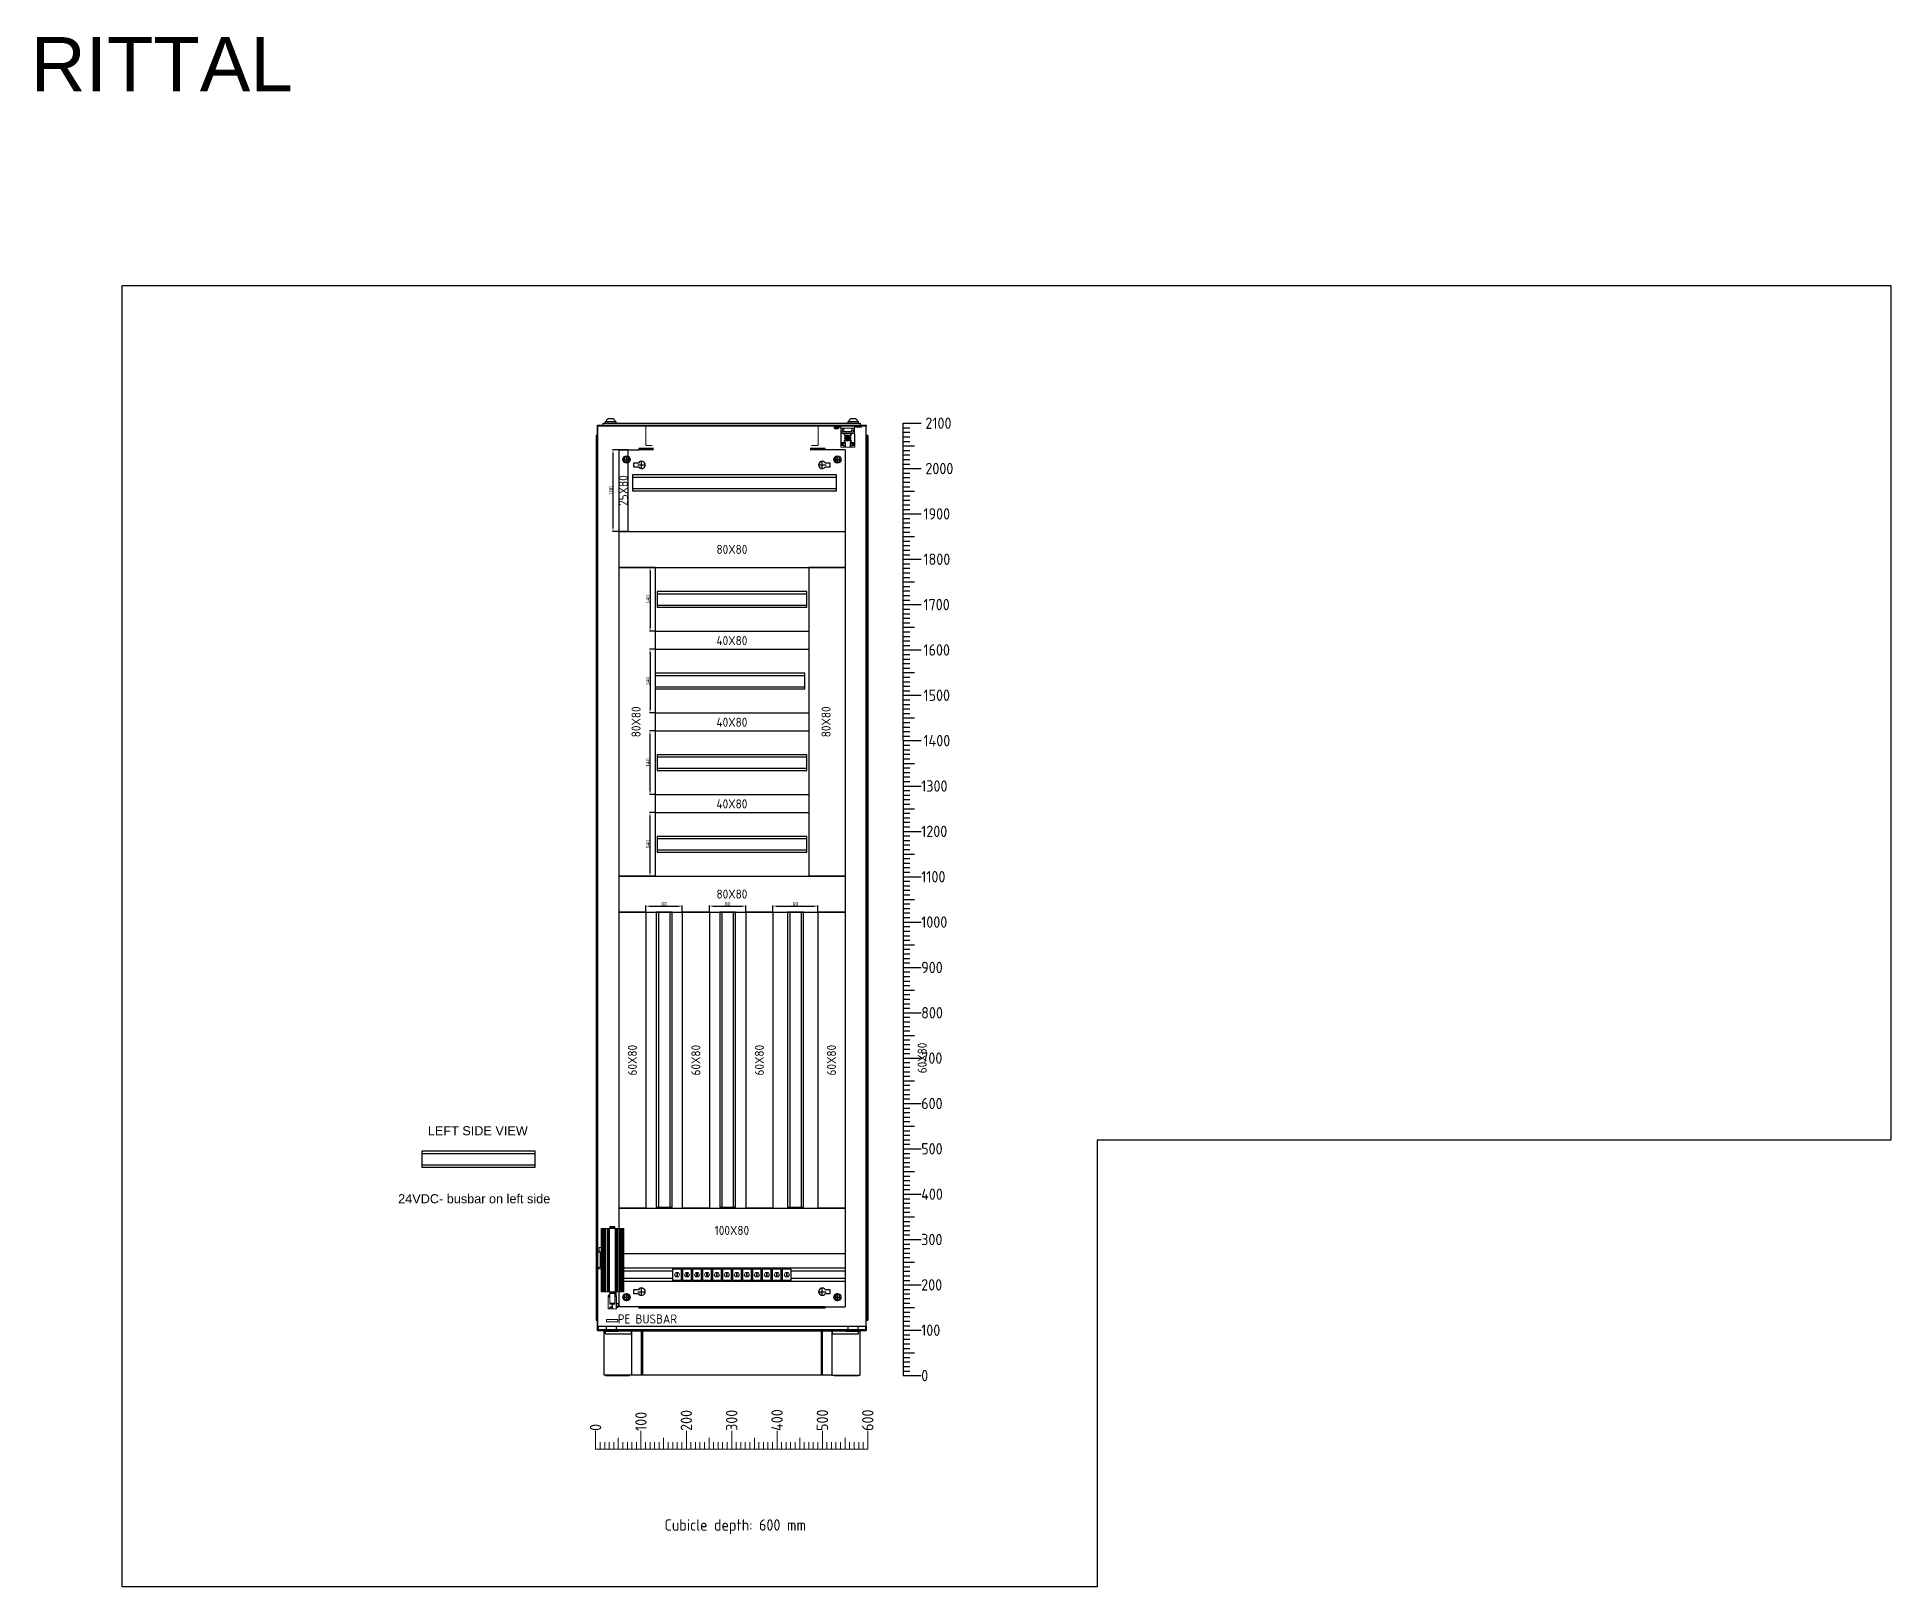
# Model space of a CAD drawing. Header units: millimetres. Extents: x 42168 to 50458, y 36014 to 39431.
# Drawn here: x 46370 to 50458, y 36014 to 39431 of the extents above; entities that cross this region are included whole.
import ezdxf
from ezdxf.enums import TextEntityAlignment as Align

# ---------------------------------------------------------------- set-up
doc = ezdxf.new("R2010")
doc.units = ezdxf.units.MM
doc.set_wipeout_variables(frame=1)
doc.layers.add('! NO PLOT !', color=7, linetype='Continuous', true_color=0xff75dd, plot=False)
doc.layers.add('000-PI-Oprema', color=30, linetype='Continuous', lineweight=5)
doc.layers.add('tanke', color=7, linetype='Continuous', lineweight=13)
for name, color, linetype in [('000-PI-ORMAR', 2, 'Continuous'), ('000-PI_TEXT', 7, 'Continuous'), ('002-PI-Kabelska kanalica', 150, 'Continuous'), ('004-PI-DIN Šina', 3, 'Continuous'), ('AUT_TEXT', 7, 'Continuous'), ('SI-Ormari', 51, 'Continuous')]:
    doc.layers.add(name, color=color, linetype=linetype)
doc.styles.add('PI0', font='isocpeur.ttf', dxfattribs={"width": 0.9})
doc.styles.get("Standard").update_dxf_attribs({"font": 'arial.ttf'})
doc.dimstyles.new('ISO-25-lb', dxfattribs={"dimtxt": 8, "dimasz": 8, "dimexe": 1.25, "dimexo": 0.625, "dimtad": 1, "dimtxsty": 'Standard', "dimcen": 5, "dimadec": 0, "dimazin": 0, "dimtfac": 1, "dimtmove": 0, "dimatfit": 3, "dimfxl": 1, "dimarcsym": 0})

msp = doc.modelspace()

# ---------------------------------------------------------------- texts
at = {"layer": '! NO PLOT !', "ltscale": 0.25, "insert": (46644.861, 39431.08), "char_height": 120, "attachment_point": 2}
msp.add_mtext_dynamic_manual_height_columns('{\\fArial|b0|i0|c238|p34;RITTAL}', width=1216.84156, gutter_width=12.5, heights=[0], dxfattribs=at)
at = {"layer": '! NO PLOT !', "insert": (47333.797, 36859.332), "char_height": 20, "attachment_point": 8}
msp.add_mtext_dynamic_manual_height_columns('{\\fArial|b0|i0|c238|p34;24VDC- busbar on left side}', width=344.91932, gutter_width=12.5, heights=[0], dxfattribs=at)
at = {"char_height": 20, "width": 16.78721, "attachment_point": 5, "rotation": 90, "style": 'PI0'}
for s, insert in [('25X80', (47662.517, 38431.169)), ('80X80', (47690.642, 37921.169)), ('80X80', (48109.642, 37921.169)), ('60X80', (47682.517, 37175.169)), ('60X80', (47822.517, 37175.169)), ('60X80', (47962.517, 37175.169)), ('60X80', (48121.517, 37175.169)), ('60X80', (48321.529, 37180.039))]:
    msp.add_mtext(s, dxfattribs=dict(at, insert=insert))
at = {"char_height": 20, "width": 16.78721, "attachment_point": 5, "style": 'PI0'}
for s, insert in [('80X80', (47902.017, 38301.445)), ('40X80', (47902.017, 38100.254)), ('40X80', (47902.017, 37920.254)), ('40X80', (47902.017, 37740.254)), ('80X80', (47902.017, 37541.445)), ('100X{\\fISOCPEUR|b0|i0|c238|p34;8}0', (47902.017, 36799.772))]:
    msp.add_mtext(s, dxfattribs=dict(at, insert=insert))
at = {"layer": 'AUT_TEXT', "style": 'PI0', "width": 0.9}
msp.add_text('Cubicle depth: 600 mm', height=25, dxfattribs=at).set_placement((47909.543, 36146.542), align=Align.MIDDLE)
at = {"layer": 'tanke', "insert": (47341.724, 37009.326), "char_height": 20, "attachment_point": 8}
msp.add_mtext_dynamic_manual_height_columns('{\\fArial|b0|i0|c238|p34;LEFT }SIDE VIEW', width=344.91932, gutter_width=12.5, heights=[0], dxfattribs=at)

# ---------------------------------------------------------------- blocks, each defined once
blk = doc.blocks.new('SKALA_2100')
for p, q in [((6091.9, 12435.4), (6091.9, 13135.4)), ((6091.9, 13135.4), (6131.9, 13135.4)), ((6091.9, 13125.4), (6106.9, 13125.4)), ((6091.9, 13115.4), (6106.9, 13115.4)), ((6091.9, 13105.4), (6106.9, 13105.4)), ((6091.9, 13095.4), (6106.9, 13095.4)), ((6091.9, 13085.4), (6116.9, 13085.4)), ((6091.9, 13075.4), (6106.9, 13075.4)), ((6091.9, 13065.4), (6106.9, 13065.4)), ((6091.9, 13055.4), (6106.9, 13055.4)), ((6091.9, 13045.4), (6106.9, 13045.4)), ((6091.9, 13035.4), (6131.9, 13035.4)), ((6091.9, 13035.4), (6131.9, 13035.4)), ((6091.9, 13025.4), (6106.9, 13025.4)), ((6091.9, 13015.4), (6106.9, 13015.4)), ((6091.9, 13005.4), (6106.9, 13005.4)), ((6091.9, 12995.4), (6106.9, 12995.4)), ((6091.9, 12985.4), (6116.9, 12985.4)), ((6091.9, 12975.4), (6106.9, 12975.4)), ((6091.9, 12965.4), (6106.9, 12965.4)), ((6091.9, 12955.4), (6106.9, 12955.4)), ((6091.9, 12945.4), (6106.9, 12945.4)), ((6091.9, 12935.4), (6131.9, 12935.4)), ((6091.9, 12925.4), (6106.9, 12925.4)), ((6091.9, 12915.4), (6106.9, 12915.4)), ((6091.9, 12905.4), (6106.9, 12905.4)), ((6091.9, 12895.4), (6106.9, 12895.4)), ((6091.9, 12885.4), (6116.9, 12885.4)), ((6091.9, 12875.4), (6106.9, 12875.4)), ((6091.9, 12865.4), (6106.9, 12865.4)), ((6091.9, 12855.4), (6106.9, 12855.4)), ((6091.9, 12845.4), (6106.9, 12845.4)), ((6091.9, 12835.4), (6131.9, 12835.4)), ((6091.9, 12825.4), (6106.9, 12825.4)), ((6091.9, 12815.4), (6106.9, 12815.4)), ((6091.9, 12805.4), (6106.9, 12805.4)), ((6091.9, 12795.4), (6106.9, 12795.4)), ((6091.9, 12785.4), (6116.9, 12785.4)), ((6091.9, 12775.4), (6106.9, 12775.4)), ((6091.9, 12765.4), (6106.9, 12765.4)), ((6091.9, 12755.4), (6106.9, 12755.4)), ((6091.9, 12745.4), (6106.9, 12745.4)), ((6091.9, 12735.4), (6131.9, 12735.4)), ((6091.9, 12725.4), (6106.9, 12725.4)), ((6091.9, 12715.4), (6106.9, 12715.4)), ((6091.9, 12705.4), (6106.9, 12705.4)), ((6091.9, 12695.4), (6106.9, 12695.4)), ((6091.9, 12685.4), (6116.9, 12685.4)), ((6091.9, 12675.4), (6106.9, 12675.4)), ((6091.9, 12665.4), (6106.9, 12665.4)), ((6091.9, 12655.4), (6106.9, 12655.4)), ((6091.9, 12645.4), (6106.9, 12645.4)), ((6091.9, 12635.4), (6131.9, 12635.4)), ((6091.9, 12625.4), (6106.9, 12625.4)), ((6091.9, 12615.4), (6106.9, 12615.4)), ((6091.9, 12605.4), (6106.9, 12605.4)), ((6091.9, 12595.4), (6106.9, 12595.4)), ((6091.9, 12585.4), (6116.9, 12585.4)), ((6091.9, 12575.4), (6106.9, 12575.4)), ((6091.9, 12565.4), (6106.9, 12565.4)), ((6091.9, 12555.4), (6106.9, 12555.4)), ((6091.9, 12545.4), (6106.9, 12545.4)), ((6091.9, 12535.4), (6131.9, 12535.4)), ((6091.9, 12525.4), (6106.9, 12525.4)), ((6091.9, 12515.4), (6106.9, 12515.4)), ((6091.9, 12505.4), (6106.9, 12505.4)), ((6091.9, 12495.4), (6106.9, 12495.4)), ((6091.9, 12485.4), (6116.9, 12485.4)), ((6091.9, 12475.4), (6106.9, 12475.4)), ((6091.9, 12465.4), (6106.9, 12465.4)), ((6091.9, 12455.4), (6106.9, 12455.4)), ((6091.9, 12445.4), (6106.9, 12445.4)), ((6091.9, 12435.4), (6131.9, 12435.4)), ((6091.9, 12435.4), (6091.9, 11575.4)), ((6091.9, 12435.4), (6131.9, 12435.4)), ((6091.9, 12425.4), (6106.9, 12425.4)), ((6091.9, 12415.4), (6106.9, 12415.4)), ((6091.9, 12405.4), (6106.9, 12405.4)), ((6091.9, 12395.4), (6106.9, 12395.4)), ((6091.9, 12385.4), (6116.9, 12385.4)), ((6091.9, 12375.4), (6106.9, 12375.4)), ((6091.9, 12365.4), (6106.9, 12365.4)), ((6091.9, 12355.4), (6106.9, 12355.4)), ((6091.9, 12345.4), (6106.9, 12345.4)), ((6091.9, 12335.4), (6131.9, 12335.4)), ((6091.9, 12325.4), (6106.9, 12325.4)), ((6091.9, 12315.4), (6106.9, 12315.4)), ((6091.9, 12305.4), (6106.9, 12305.4)), ((6091.9, 12295.4), (6106.9, 12295.4)), ((6091.9, 12285.4), (6116.9, 12285.4)), ((6091.9, 12275.4), (6106.9, 12275.4)), ((6091.9, 12265.4), (6106.9, 12265.4)), ((6091.9, 12255.4), (6106.9, 12255.4)), ((6091.9, 12245.4), (6106.9, 12245.4)), ((6091.9, 12235.4), (6131.9, 12235.4)), ((6091.9, 12235.4), (6131.9, 12235.4)), ((6091.9, 12235.4), (6131.9, 12235.4)), ((6091.9, 12225.4), (6106.9, 12225.4)), ((6091.9, 12215.4), (6106.9, 12215.4)), ((6091.9, 12205.4), (6106.9, 12205.4)), ((6091.9, 12195.4), (6106.9, 12195.4)), ((6091.9, 12185.4), (6116.9, 12185.4)), ((6091.9, 12175.4), (6106.9, 12175.4)), ((6091.9, 12165.4), (6106.9, 12165.4)), ((6091.9, 12155.4), (6106.9, 12155.4)), ((6091.9, 12145.4), (6106.9, 12145.4)), ((6091.9, 12135.4), (6131.9, 12135.4)), ((6091.9, 12125.4), (6106.9, 12125.4)), ((6091.9, 12115.4), (6106.9, 12115.4)), ((6091.9, 12105.4), (6106.9, 12105.4)), ((6091.9, 12095.4), (6106.9, 12095.4)), ((6091.9, 12085.4), (6116.9, 12085.4)), ((6091.9, 12075.4), (6106.9, 12075.4)), ((6091.9, 12065.4), (6106.9, 12065.4)), ((6091.9, 12055.4), (6106.9, 12055.4)), ((6091.9, 12045.4), (6106.9, 12045.4)), ((6091.9, 12035.4), (6131.9, 12035.4)), ((6091.9, 12035.4), (6131.9, 12035.4)), ((6091.9, 12035.4), (6131.9, 12035.4)), ((6091.9, 12035.4), (6131.9, 12035.4)), ((6091.9, 12025.4), (6106.9, 12025.4)), ((6091.9, 12015.4), (6106.9, 12015.4)), ((6091.9, 12005.4), (6106.9, 12005.4)), ((6091.9, 11995.4), (6106.9, 11995.4)), ((6091.9, 11985.4), (6116.9, 11985.4)), ((6091.9, 11975.4), (6106.9, 11975.4)), ((6091.9, 11965.4), (6106.9, 11965.4)), ((6091.9, 11955.4), (6106.9, 11955.4)), ((6091.9, 11945.4), (6106.9, 11945.4)), ((6091.9, 11935.4), (6131.9, 11935.4)), ((6091.9, 11925.4), (6106.9, 11925.4)), ((6091.9, 11915.4), (6106.9, 11915.4)), ((6091.9, 11905.4), (6106.9, 11905.4)), ((6091.9, 11895.4), (6106.9, 11895.4)), ((6091.9, 11885.4), (6116.9, 11885.4)), ((6091.9, 11875.4), (6106.9, 11875.4)), ((6091.9, 11865.4), (6106.9, 11865.4)), ((6091.9, 11855.4), (6106.9, 11855.4)), ((6091.9, 11845.4), (6106.9, 11845.4)), ((6091.9, 11835.4), (6131.9, 11835.4)), ((6091.9, 11835.4), (6131.9, 11835.4)), ((6091.9, 11835.4), (6131.9, 11835.4)), ((6091.9, 11835.4), (6131.9, 11835.4)), ((6091.9, 11835.4), (6131.9, 11835.4)), ((6091.9, 11825.4), (6106.9, 11825.4)), ((6091.9, 11815.4), (6106.9, 11815.4)), ((6091.9, 11805.4), (6106.9, 11805.4)), ((6091.9, 11795.4), (6106.9, 11795.4)), ((6091.9, 11785.4), (6116.9, 11785.4)), ((6091.9, 11775.4), (6106.9, 11775.4)), ((6091.9, 11765.4), (6106.9, 11765.4)), ((6091.9, 11755.4), (6106.9, 11755.4)), ((6091.9, 11745.4), (6106.9, 11745.4)), ((6091.9, 11735.4), (6131.9, 11735.4)), ((6091.9, 11725.4), (6106.9, 11725.4)), ((6091.9, 11715.4), (6106.9, 11715.4)), ((6091.9, 11705.4), (6106.9, 11705.4)), ((6091.9, 11695.4), (6106.9, 11695.4)), ((6091.9, 11685.4), (6116.9, 11685.4)), ((6091.9, 11675.4), (6106.9, 11675.4)), ((6091.9, 11665.4), (6106.9, 11665.4)), ((6091.9, 11655.4), (6106.9, 11655.4)), ((6091.9, 11645.4), (6106.9, 11645.4)), ((6091.9, 11635.4), (6131.9, 11635.4)), ((6091.9, 11635.4), (6131.9, 11635.4)), ((6091.9, 11635.4), (6131.9, 11635.4)), ((6091.9, 11635.4), (6131.9, 11635.4)), ((6091.9, 11635.4), (6131.9, 11635.4)), ((6091.9, 11635.4), (6131.9, 11635.4)), ((6091.9, 11625.4), (6106.9, 11625.4)), ((6091.9, 11615.4), (6106.9, 11615.4)), ((6091.9, 11605.4), (6106.9, 11605.4)), ((6091.9, 11595.4), (6106.9, 11595.4)), ((6091.9, 11585.4), (6116.9, 11585.4)), ((6091.9, 11575.4), (6091.9, 11035.4)), ((6091.9, 11575.4), (6106.9, 11575.4)), ((6091.9, 11565.4), (6106.9, 11565.4)), ((6091.9, 11555.4), (6106.9, 11555.4)), ((6091.9, 11545.4), (6106.9, 11545.4)), ((6091.9, 11535.4), (6131.9, 11535.4)), ((6091.9, 11525.4), (6106.9, 11525.4)), ((6091.9, 11515.4), (6106.9, 11515.4)), ((6091.9, 11505.4), (6106.9, 11505.4)), ((6091.9, 11495.4), (6106.9, 11495.4)), ((6091.9, 11485.4), (6116.9, 11485.4)), ((6091.9, 11475.4), (6106.9, 11475.4)), ((6091.9, 11465.4), (6106.9, 11465.4)), ((6091.9, 11455.4), (6106.9, 11455.4)), ((6091.9, 11445.4), (6106.9, 11445.4)), ((6091.9, 11435.4), (6131.9, 11435.4)), ((6091.9, 11435.4), (6131.9, 11435.4)), ((6091.9, 11435.4), (6131.9, 11435.4)), ((6091.9, 11435.4), (6131.9, 11435.4)), ((6091.9, 11435.4), (6131.9, 11435.4)), ((6091.9, 11435.4), (6131.9, 11435.4)), ((6091.9, 11435.4), (6131.9, 11435.4)), ((6091.9, 11425.4), (6106.9, 11425.4)), ((6091.9, 11415.4), (6106.9, 11415.4)), ((6091.9, 11405.4), (6106.9, 11405.4)), ((6091.9, 11395.4), (6106.9, 11395.4)), ((6091.9, 11385.4), (6116.9, 11385.4)), ((6091.9, 11375.4), (6106.9, 11375.4)), ((6091.9, 11365.4), (6106.9, 11365.4)), ((6091.9, 11355.4), (6106.9, 11355.4)), ((6091.9, 11345.4), (6106.9, 11345.4)), ((6091.9, 11335.4), (6131.9, 11335.4)), ((6091.9, 11325.4), (6106.9, 11325.4)), ((6091.9, 11315.4), (6106.9, 11315.4)), ((6091.9, 11305.4), (6106.9, 11305.4)), ((6091.9, 11295.4), (6106.9, 11295.4)), ((6091.9, 11285.4), (6116.9, 11285.4)), ((6091.9, 11275.4), (6106.9, 11275.4)), ((6091.9, 11265.4), (6106.9, 11265.4)), ((6091.9, 11255.4), (6106.9, 11255.4)), ((6091.9, 11245.4), (6106.9, 11245.4)), ((6091.9, 11235.4), (6131.9, 11235.4)), ((6091.9, 11235.4), (6131.9, 11235.4)), ((6091.9, 11235.4), (6131.9, 11235.4)), ((6091.9, 11235.4), (6131.9, 11235.4)), ((6091.9, 11235.4), (6131.9, 11235.4)), ((6091.9, 11235.4), (6131.9, 11235.4)), ((6091.9, 11235.4), (6131.9, 11235.4)), ((6091.9, 11235.4), (6131.9, 11235.4)), ((6091.9, 11225.4), (6106.9, 11225.4)), ((6091.9, 11215.4), (6106.9, 11215.4)), ((6091.9, 11205.4), (6106.9, 11205.4)), ((6091.9, 11195.4), (6106.9, 11195.4)), ((6091.9, 11185.4), (6116.9, 11185.4)), ((6091.9, 11175.4), (6106.9, 11175.4)), ((6091.9, 11165.4), (6106.9, 11165.4)), ((6091.9, 11155.4), (6106.9, 11155.4)), ((6091.9, 11145.4), (6106.9, 11145.4)), ((6091.9, 11135.4), (6131.9, 11135.4)), ((6091.9, 11125.4), (6106.9, 11125.4)), ((6091.9, 11115.4), (6106.9, 11115.4)), ((6091.9, 11105.4), (6106.9, 11105.4)), ((6091.9, 11095.4), (6106.9, 11095.4)), ((6091.9, 11085.4), (6116.9, 11085.4)), ((6091.9, 11075.4), (6106.9, 11075.4)), ((6091.9, 11065.4), (6106.9, 11065.4)), ((6091.9, 11055.4), (6106.9, 11055.4)), ((6091.9, 11045.4), (6106.9, 11045.4)), ((6091.9, 11035.4), (6131.9, 11035.4))]:
    blk.add_line(p, q)
at = {"style": 'PI0', "width": 0.9}
for s, p in [('2100', (6141.1, 13135.4)), ('2000', (6141.1, 13035.4)), ('1900', (6136.9, 12935.4)), ('1800', (6136.9, 12835.4)), ('1700', (6136.9, 12735.4)), ('1600', (6136.9, 12635.4)), ('1500', (6136.9, 12535.4)), ('1400', (6136.9, 12435.4)), ('1300', (6131.9, 12335.4)), ('1200', (6131.9, 12235.4)), ('1100', (6131.9, 12135.4)), ('1000', (6131.9, 12035.4)), ('900', (6131.9, 11935.4)), ('800', (6131.9, 11835.4)), ('700', (6131.9, 11735.4)), ('600', (6131.9, 11635.4)), ('500', (6131.9, 11535.4)), ('400', (6131.9, 11435.4)), ('300', (6131.9, 11335.4)), ('200', (6131.9, 11235.4)), ('100', (6131.9, 11135.4)), ('0', (6131.9, 11035.4))]:
    blk.add_text(s, height=25, dxfattribs=at).set_placement(p, align=Align.MIDDLE_LEFT)
blk = doc.blocks.new('A$C22301F42')
at = {"color": 7}
for p, q in [((0, 0), (0, 40)), ((0, 0), (600, 0)), ((10, 0), (10, 15)), ((20, 0), (20, 15)), ((30, 0), (30, 15)), ((40, 0), (40, 15)), ((50, 0), (50, 25)), ((60, 0), (60, 15)), ((70, 0), (70, 15)), ((80, 0), (80, 15)), ((90, 0), (90, 15)), ((100, 0), (100, 40)), ((110, 0), (110, 15)), ((120, 0), (120, 15)), ((130, 0), (130, 15)), ((140, 0), (140, 15)), ((150, 0), (150, 25)), ((160, 0), (160, 15)), ((170, 0), (170, 15)), ((180, 0), (180, 15)), ((190, 0), (190, 15)), ((200, 0), (200, 40)), ((200, 0), (200, 40)), ((200, 0), (200, 40)), ((200, 0), (200, 40)), ((200, 0), (200, 40)), ((200, 0), (200, 40)), ((200, 0), (200, 40)), ((200, 0), (200, 40)), ((210, 0), (210, 15)), ((220, 0), (220, 15)), ((230, 0), (230, 15)), ((240, 0), (240, 15)), ((250, 0), (250, 25)), ((260, 0), (260, 15)), ((270, 0), (270, 15)), ((280, 0), (280, 15)), ((290, 0), (290, 15)), ((300, 0), (300, 40)), ((310, 0), (310, 15)), ((320, 0), (320, 15)), ((330, 0), (330, 15)), ((340, 0), (340, 15)), ((350, 0), (350, 25)), ((360, 0), (360, 15)), ((370, 0), (370, 15)), ((380, 0), (380, 15)), ((390, 0), (390, 15)), ((400, 0), (400, 40)), ((400, 0), (400, 40)), ((400, 0), (400, 40)), ((400, 0), (400, 40)), ((400, 0), (400, 40)), ((400, 0), (400, 40)), ((400, 0), (400, 40)), ((410, 0), (410, 15)), ((420, 0), (420, 15)), ((430, 0), (430, 15)), ((440, 0), (440, 15)), ((450, 0), (450, 25)), ((460, 0), (460, 15)), ((470, 0), (470, 15)), ((480, 0), (480, 15)), ((490, 0), (490, 15)), ((500, 0), (500, 40)), ((510, 0), (510, 15)), ((520, 0), (520, 15)), ((530, 0), (530, 15)), ((540, 0), (540, 15)), ((550, 0), (550, 25)), ((560, 0), (560, 15)), ((570, 0), (570, 15)), ((580, 0), (580, 15)), ((590, 0), (590, 15)), ((600, 0), (600, 40)), ((600, 0), (600, 40)), ((600, 0), (600, 40)), ((600, 0), (600, 40)), ((600, 0), (600, 40)), ((600, 0), (600, 40))]:
    blk.add_line(p, q, dxfattribs=at)
at = {"color": 7, "style": 'PI0', "width": 0.9}
for s, p in [('200', (200, 40)), ('300', (300, 40)), ('400', (400, 40)), ('500', (500, 40)), ('600', (600, 40)), ('0', (0, 40)), ('100', (100, 40))]:
    blk.add_text(s, height=25, rotation=90, dxfattribs=at).set_placement(p, align=Align.MIDDLE_LEFT)
blk = doc.blocks.new('8606.000_montažna')
at = {"layer": '! NO PLOT !'}
for p, q in [((50692, 38427.9), (50708.8, 38427.9)), ((50695.4, 38431.9), (50695.4, 38423.9)), ((50700.4, 38419.5), (50700.4, 38436.3)), ((50704.4, 38423.9), (50704.4, 38431.9)), ((50706.4, 38433.2), (50706.4, 38422.6)), ((51157, 38427.9), (51173.8, 38427.9)), ((51159.4, 38433.2), (51159.4, 38422.6)), ((51161.4, 38431.9), (51161.4, 38423.9)), ((51165.4, 38419.5), (51165.4, 38436.3)), ((51170.4, 38423.9), (51170.4, 38431.9)), ((50716.2, 38419.1), (50716.2, 38412.7)), ((50726.9, 38420.1), (50717.2, 38420.1)), ((50717.2, 38411.7), (50726.9, 38411.7)), ((50725.3, 38415.9), (50742.1, 38415.9)), ((50733.7, 38407.5), (50733.7, 38424.3)), ((51123.7, 38415.9), (51140.5, 38415.9)), ((51132.1, 38407.5), (51132.1, 38424.3)), ((51148.6, 38420.1), (51138.9, 38420.1)), ((51138.9, 38411.7), (51148.6, 38411.7)), ((51149.6, 38412.7), (51149.6, 38419.1)), ((50700.4, 36572.5), (50700.4, 36589.3)), ((50706.4, 36586.2), (50706.4, 36575.6)), ((50716.2, 36596.1), (50716.2, 36589.7)), ((50726.9, 36597.1), (50717.2, 36597.1)), ((50717.2, 36588.7), (50726.9, 36588.7)), ((50725.3, 36592.9), (50742.1, 36592.9)), ((50733.7, 36584.5), (50733.7, 36601.3)), ((51123.7, 36592.9), (51140.5, 36592.9)), ((51132.1, 36584.5), (51132.1, 36601.3)), ((51148.6, 36597.1), (51138.9, 36597.1)), ((51138.9, 36588.7), (51148.6, 36588.7)), ((51149.6, 36589.7), (51149.6, 36596.1)), ((51159.4, 36586.2), (51159.4, 36575.6)), ((51165.4, 36572.5), (51165.4, 36589.3)), ((50692, 36580.9), (50708.8, 36580.9)), ((50695.4, 36584.9), (50695.4, 36576.9)), ((50704.4, 36576.9), (50704.4, 36584.9)), ((51157, 36580.9), (51173.8, 36580.9)), ((51161.4, 36584.9), (51161.4, 36576.9)), ((51170.4, 36576.9), (51170.4, 36584.9))]:
    blk.add_line(p, q, dxfattribs=at)
for centre in [(50700.4, 38427.9), (51165.4, 38427.9), (50700.4, 36580.9), (51165.4, 36580.9)]:
    blk.add_circle(centre, 8, dxfattribs=at)
for centre, radius, start, end in [((50699.9, 38427.9), 6, 41.4096, 138.5904), ((51165.9, 38427.9), 6, 41.4096, 138.5904), ((50699.9, 38427.9), 6, 221.4096, 318.5904), ((50717.2, 38419.1), 1, 90, 180), ((50717.2, 38412.7), 1, 180, 270), ((50733.7, 38415.9), 8, 211.6682, 148.3318), ((51132.1, 38415.9), 8, 31.6682, 328.3318), ((51148.6, 38419.1), 1, 0, 90), ((51148.6, 38412.7), 1, 270, 0), ((51165.9, 38427.9), 6, 221.4096, 318.5904), ((50699.9, 36580.9), 6, 41.4096, 138.5904), ((50717.2, 36596.1), 1, 90, 180), ((50717.2, 36589.7), 1, 180, 270), ((50733.7, 36592.9), 8, 211.6682, 148.3318), ((51132.1, 36592.9), 8, 31.6682, 328.3318), ((51148.6, 36596.1), 1, 0, 90), ((51148.6, 36589.7), 1, 270, 0), ((51165.9, 36580.9), 6, 41.4096, 138.5904), ((50699.9, 36580.9), 6, 221.4096, 318.5904), ((51165.9, 36580.9), 6, 221.4096, 318.5904)]:
    blk.add_arc(centre, radius, start, end, dxfattribs=at)
at = {"layer": '000-PI-ORMAR'}
for p, q in [((50683.4, 38449.4), (50727.4, 38449.4)), ((50683.4, 38449.4), (50683.4, 36559.4)), ((50727.4, 38452.4), (50727.4, 38449.4)), ((51138.4, 38452.4), (50727.4, 38452.4)), ((51138.4, 38449.4), (50727.4, 38449.4)), ((51138.4, 38449.4), (51138.4, 38452.4)), ((51182.4, 38449.4), (51138.4, 38449.4)), ((51182.4, 38449.4), (51182.4, 36559.4)), ((50727.4, 36559.4), (50683.4, 36559.4)), ((51138.4, 36559.4), (50727.4, 36559.4)), ((50727.4, 36559.4), (50727.4, 36556.4)), ((51138.4, 36556.4), (50727.4, 36556.4)), ((51138.4, 36559.4), (51182.4, 36559.4)), ((51138.4, 36556.4), (51138.4, 36559.4))]:
    blk.add_line(p, q, dxfattribs=at)
blk = doc.blocks.new('8640003')
at = {"layer": '000-PI-ORMAR'}
for p, q in [((-3796.1, -306.8), (-3879.1, -306.8)), ((-3879.1, -404.8), (-3879.1, -306.8)), ((-3876.1, -305.8), (-3876.1, -306.8)), ((-3802.6, -305.8), (-3876.1, -305.8)), ((-3802.6, -305.8), (-3802.6, -306.8)), ((-3198.1, -306.8), (-3796.1, -306.8)), ((-3796.1, -404.8), (-3796.1, -306.8)), ((-3766.6, -404.8), (-3766.6, -306.8)), ((-3764.6, -308.8), (-3766.6, -308.8)), ((-3764.6, -306.8), (-3764.6, -404.8)), ((-3229.6, -404.8), (-3229.6, -306.8)), ((-3229.6, -308.8), (-3227.6, -308.8)), ((-3227.6, -306.8), (-3227.6, -404.8)), ((-3198.1, -306.8), (-3115.1, -306.8)), ((-3198.1, -306.8), (-3198.1, -404.8)), ((-3191.6, -305.8), (-3163.6, -305.8)), ((-3191.6, -305.8), (-3191.6, -306.8)), ((-3163.6, -305.8), (-3141.7, -305.8)), ((-3118.1, -305.8), (-3141.7, -305.8)), ((-3118.1, -306.8), (-3118.1, -305.8)), ((-3115.1, -306.8), (-3115.1, -404.8)), ((-3796.1, -404.8), (-3879.1, -404.8)), ((-3876.1, -404.8), (-3876.1, -405.8)), ((-3876.1, -405.8), (-3802.6, -405.8)), ((-3864.6, -404.8), (-3864.6, -405.8)), ((-3802.6, -404.8), (-3802.6, -405.8)), ((-3198.1, -404.8), (-3796.1, -404.8)), ((-3764.6, -402.8), (-3766.6, -402.8)), ((-3229.6, -402.8), (-3227.6, -402.8)), ((-3198.1, -404.8), (-3115.1, -404.8)), ((-3191.6, -404.8), (-3191.6, -405.8)), ((-3191.6, -405.8), (-3118.1, -405.8)), ((-3118.1, -404.8), (-3118.1, -405.8))]:
    blk.add_line(p, q, dxfattribs=at)
blk = doc.blocks.new('8606.000_back')
at = {"layer": '! NO PLOT !'}
for p, q in [((47660.6, 36652.7), (47678.4, 36652.7)), ((47669.5, 36643.7), (47669.5, 36661.6)), ((48125.6, 36652.7), (48143.4, 36652.7)), ((48134.5, 36643.7), (48134.5, 36661.6))]:
    blk.add_line(p, q, dxfattribs=at)
at = {"layer": '000-PI-ORMAR'}
for p, q in [((47640.5, 38589.2), (47628.5, 38589.2)), ((48175.5, 38589.2), (48163.5, 38589.2)), ((47602.5, 38552.7), (47602.5, 36601.7)), ((47605.2, 38552.7), (47602.5, 38552.7)), ((47606, 38552.5), (47605.2, 38552.7)), ((47605.2, 38552.7), (47605.2, 36601.7)), ((47606, 38575.7), (47618.3, 38575.7)), ((47606, 38552.5), (47606, 38575.7)), ((47606, 38573.2), (47606, 36588.7)), ((48198, 38573.2), (47606, 38573.2)), ((47606, 36601.7), (47606, 38552.5)), ((47607.5, 38573.2), (47607.5, 38574.2)), ((47607.5, 38574.2), (47618.3, 38574.2)), ((47618.3, 38573.2), (47618.3, 38579.7)), ((47618.3, 38579.7), (48185.8, 38579.7)), ((47618.3, 38575.7), (48185.8, 38575.7)), ((47618.3, 38574.2), (48185.8, 38574.2)), ((47646.5, 38582.6), (47622.5, 38582.6)), ((47622.5, 38582.6), (47622.5, 38579.7)), ((47646.5, 38579.7), (47646.5, 38582.6)), ((48181.5, 38582.6), (48157.5, 38582.6)), ((48157.5, 38582.6), (48157.5, 38579.7)), ((48181.5, 38579.7), (48181.5, 38582.6)), ((48185.8, 38573.2), (48185.8, 38579.7)), ((48185.8, 38575.7), (48198, 38575.7)), ((48185.8, 38574.2), (48196.5, 38574.2)), ((48196.5, 38574.2), (48196.5, 38573.2)), ((48198, 38575.7), (48198, 38573.2)), ((48198, 36588.7), (48198, 38573.2)), ((48198.8, 38552.7), (48198, 38552.5)), ((48201.5, 38552.7), (48198.8, 38552.7)), ((48198.8, 38552.7), (48198.8, 36601.7)), ((48201.5, 38552.7), (48201.5, 36601.7)), ((47602.5, 36601.7), (47606, 36601.7)), ((47606, 36578.7), (47606, 36601.7)), ((47606, 36588.7), (48198, 36588.7)), ((47607.5, 36580.2), (47607.5, 36588.7)), ((47624.5, 36588.7), (47624.5, 36577.7)), ((47646.5, 36588.7), (47646.5, 36577.7)), ((48157.5, 36588.7), (48157.5, 36577.7)), ((48179.5, 36588.7), (48179.5, 36577.7)), ((48196.5, 36588.7), (48196.5, 36580.2)), ((48198, 36601.7), (48201.5, 36601.7)), ((48198, 36588.7), (48198, 36578.7)), ((47624.5, 36578.7), (47606, 36578.7)), ((47624.5, 36580.2), (47607.5, 36580.2)), ((47623.1, 36577.7), (47624.5, 36577.7)), ((47623.1, 36571.7), (47623.1, 36577.7)), ((47623.1, 36571.7), (47680.7, 36571.7)), ((48179.5, 36580.2), (47624.5, 36580.2)), ((48179.5, 36578.7), (47624.5, 36578.7)), ((47624.5, 36577.7), (47628.8, 36577.7)), ((47628.8, 36577.7), (47650.9, 36577.7)), ((48153.1, 36577.7), (47650.9, 36577.7)), ((47680.7, 36571.7), (47680.7, 36577.7)), ((48123.3, 36577.7), (48123.3, 36571.7)), ((48123.3, 36571.7), (48181, 36571.7)), ((48153.1, 36577.7), (48175.3, 36577.7)), ((48175.3, 36577.7), (48179.5, 36577.7)), ((48196.5, 36580.2), (48179.5, 36580.2)), ((48198, 36578.7), (48179.5, 36578.7)), ((48179.5, 36577.7), (48181, 36577.7)), ((48181, 36571.7), (48181, 36577.7))]:
    blk.add_line(p, q, dxfattribs=at)
for centre, start, end in [((47634.9, 38580), 124.8208, 166.6054), ((47634.1, 38580), 13.3946, 55.1792), ((48169.9, 38580), 124.8208, 166.6054), ((48169.1, 38580), 13.3946, 55.1792)]:
    blk.add_arc(centre, 11.2, start, end, dxfattribs=at)
at = {"layer": '000-PI-ORMAR', "xscale": 0.7382198952879581}
blk.add_blockref('8640003', (50483.6, 36885.5), dxfattribs=at)
blk = doc.blocks.new('*U114')
at = {"layer": '002-PI-Kabelska kanalica'}
for p, q in [((-20, 580), (60, 580)), ((-20, -100), (-20, 580)), ((60, -100), (60, 580)), ((-20, -100), (60, -100))]:
    blk.add_line(p, q, dxfattribs=at)
blk = doc.blocks.new('*U116')
at = {"layer": '004-PI-DIN Šina'}
blk.add_lwpolyline([(450, -17.5), (450, 17.5), (0, 17.5), (0, -17.5)], close=True, dxfattribs=at)
for points in [[(0, 12.5), (450, 12.5)], [(0, -12.5), (450, -12.5)]]:
    blk.add_lwpolyline(points, dxfattribs=at)
blk = doc.blocks.new('*U104')
at = {"layer": '004-PI-DIN Šina'}
blk.add_lwpolyline([(650, -17.5), (650, 17.5), (0, 17.5), (0, -17.5)], close=True, dxfattribs=at)
for points in [[(0, 12.5), (650, 12.5)], [(0, -12.5), (650, -12.5)]]:
    blk.add_lwpolyline(points, dxfattribs=at)
blk = doc.blocks.new('*U120')
at = {"layer": '002-PI-Kabelska kanalica'}
for p, q in [((-20, 399), (80, 399)), ((-20, -100), (-20, 399)), ((80, -100), (80, 399)), ((-20, -100), (80, -100))]:
    blk.add_line(p, q, dxfattribs=at)
blk = doc.blocks.new('*U118')
at = {"layer": '004-PI-DIN Šina'}
blk.add_lwpolyline([(330, -17.5), (330, 17.5), (0, 17.5), (0, -17.5)], close=True, dxfattribs=at)
for points in [[(0, 12.5), (330, 12.5)], [(0, -12.5), (330, -12.5)]]:
    blk.add_lwpolyline(points, dxfattribs=at)
blk = doc.blocks.new('*U105')
at = {"layer": '004-PI-DIN Šina'}
blk.add_lwpolyline([(330, -17.5), (330, 17.5), (0, 17.5), (0, -17.5)], close=True, dxfattribs=at)
for points in [[(0, 12.5), (330, 12.5)], [(0, -12.5), (330, -12.5)]]:
    blk.add_lwpolyline(points, dxfattribs=at)
blk = doc.blocks.new('*U117')
at = {"layer": '002-PI-Kabelska kanalica'}
for p, q in [((-20, 399), (60, 399)), ((-20, -100), (-20, 399)), ((60, -100), (60, 399)), ((-20, -100), (60, -100))]:
    blk.add_line(p, q, dxfattribs=at)
blk = doc.blocks.new('*U119')
at = {"layer": '002-PI-Kabelska kanalica'}
for p, q in [((-20, 239), (20, 239)), ((-20, -100), (-20, 239)), ((20, -100), (20, 239)), ((-20, -100), (20, -100))]:
    blk.add_line(p, q, dxfattribs=at)
blk = doc.blocks.new('*U106')
at = {"layer": '002-PI-Kabelska kanalica'}
for p, q in [((-20, 80), (0, 80)), ((-20, -100), (-20, 80)), ((0, -100), (0, 80)), ((-20, -100), (0, -100))]:
    blk.add_line(p, q, dxfattribs=at)
blk = doc.blocks.new('*U107')
at = {"layer": '002-PI-Kabelska kanalica'}
for p, q in [((-20, 580), (60, 580)), ((-20, -100), (-20, 580)), ((60, -100), (60, 580)), ((-20, -100), (60, -100))]:
    blk.add_line(p, q, dxfattribs=at)
blk = doc.blocks.new('*U108')
at = {"layer": '004-PI-DIN Šina'}
blk.add_lwpolyline([(650, -17.5), (650, 17.5), (0, 17.5), (0, -17.5)], close=True, dxfattribs=at)
for points in [[(0, 12.5), (650, 12.5)], [(0, -12.5), (650, -12.5)]]:
    blk.add_lwpolyline(points, dxfattribs=at)
blk = doc.blocks.new('*U109')
at = {"layer": '004-PI-DIN Šina'}
blk.add_lwpolyline([(650, -17.5), (650, 17.5), (0, 17.5), (0, -17.5)], close=True, dxfattribs=at)
for points in [[(0, 12.5), (650, 12.5)], [(0, -12.5), (650, -12.5)]]:
    blk.add_lwpolyline(points, dxfattribs=at)
blk = doc.blocks.new('*U110')
at = {"layer": '002-PI-Kabelska kanalica'}
for p, q in [((-20, 552), (40, 552)), ((-20, -100), (-20, 552)), ((40, -100), (40, 552)), ((-20, -100), (40, -100))]:
    blk.add_line(p, q, dxfattribs=at)
blk = doc.blocks.new('*U111')
at = {"layer": '002-PI-Kabelska kanalica'}
for p, q in [((-20, 552), (40, 552)), ((-20, -100), (-20, 552)), ((40, -100), (40, 552)), ((-20, -100), (40, -100))]:
    blk.add_line(p, q, dxfattribs=at)
blk = doc.blocks.new('*U112')
at = {"layer": '002-PI-Kabelska kanalica'}
for p, q in [((-20, 552), (40, 552)), ((-20, -100), (-20, 552)), ((40, -100), (40, 552)), ((-20, -100), (40, -100))]:
    blk.add_line(p, q, dxfattribs=at)
blk = doc.blocks.new('*U113')
at = {"layer": '002-PI-Kabelska kanalica'}
for p, q in [((-20, 552), (40, 552)), ((-20, -100), (-20, 552)), ((40, -100), (40, 552)), ((-20, -100), (40, -100))]:
    blk.add_line(p, q, dxfattribs=at)
blk = doc.blocks.new('*D115')
at = {"layer": '! NO PLOT !', "color": 0, "linetype": 'Continuous', "lineweight": -2, "ltscale": 0.25, "transparency": 16777216}
for p, q in [((47731.9, 38261.2), (47720.2, 38261.2)), ((47721.4, 38253.2), (47721.4, 38129.2)), ((47731.9, 38121.2), (47720.2, 38121.2))]:
    blk.add_line(p, q, dxfattribs=at)
at = {"layer": '! NO PLOT !', "color": 0, "ltscale": 0.25, "transparency": 16777216}
for points in [[(47720.1, 38253.2), (47722.8, 38253.2), (47721.4, 38261.2)], [(47720.1, 38129.2), (47722.8, 38129.2), (47721.4, 38121.2)]]:
    blk.add_solid(points, dxfattribs=at)
at = {"layer": 'Defpoints', "color": 0, "ltscale": 0.25, "transparency": 16777216}
for p in [(47732.5, 38261.2), (47721.4, 38121.2), (47732.5, 38121.2)]:
    blk.add_point(p, dxfattribs=at)
at = {"layer": '! NO PLOT !', "color": 0, "ltscale": 0.25, "transparency": 16777216, "insert": (47716.7, 38191.2), "char_height": 8, "attachment_point": 5, "rotation": 90}
blk.add_mtext('140', dxfattribs=at)
blk = doc.blocks.new('*U121')
at = {"layer": '004-PI-DIN Šina', "ltscale": 0.25}
for p, q in [((0, 15), (499, 15)), ((0, -15), (0, 15)), ((499, 8), (0, 8)), ((499, 15), (499, -15)), ((0, -8), (499, -8)), ((499, -15), (0, -15))]:
    blk.add_line(p, q, dxfattribs=at)
blk = doc.blocks.new('3240252_WCC_14-select__2', base_point=(55.7, 813.9))
at = {"layer": '000-PI-Oprema'}
for p, q in [((55.7, 837.9), (55.7, 813.9)), ((56.5, 837.9), (55.7, 837.9)), ((74.8, 837.9), (56.5, 837.9)), ((56.5, 813.9), (56.5, 837.9)), ((59.9, 825.9), (62.8, 830.9)), ((62.8, 820.9), (59.9, 825.9)), ((62.8, 830.9), (64.9, 830.9)), ((64.9, 820.9), (62.8, 820.9)), ((64.9, 820.9), (64.9, 830.9)), ((66.5, 830.9), (64.9, 830.9)), ((64.9, 820.9), (66.5, 820.9)), ((66.5, 830.9), (68.6, 830.9)), ((66.5, 830.9), (66.5, 820.9)), ((68.6, 820.9), (66.5, 820.9)), ((68.6, 830.9), (71.4, 825.9)), ((71.4, 825.9), (68.6, 820.9)), ((75.7, 837.9), (74.8, 837.9)), ((74.8, 813.9), (74.8, 837.9)), ((75.7, 837.9), (75.7, 813.9)), ((56.5, 813.9), (55.7, 813.9)), ((74.8, 813.9), (56.5, 813.9)), ((75.7, 813.9), (74.8, 813.9))]:
    blk.add_line(p, q, dxfattribs=at)
blk = doc.blocks.new('Drfsicht1', base_point=(65.7, 825.9))
blk.add_wipeout([(55.7, 837.9), (75.7, 837.9), (75.7, 813.9), (55.7, 813.9)])
at = {"layer": '000-PI-Oprema'}
blk.add_blockref('3240252_WCC_14-select__2', (55.7, 813.9), dxfattribs=at)
blk = doc.blocks.new('Uvodnica_ WCC14')
at = {"layer": '000-PI-Oprema'}
blk.add_blockref('Drfsicht1', (0, 0), dxfattribs=at)
blk = doc.blocks.new('*D122')
at = {"layer": '! NO PLOT !', "color": 0, "linetype": 'Continuous', "lineweight": -2, "ltscale": 0.25, "transparency": 16777216}
for p, q in [((47712.5, 37501.8), (47712.5, 37516.2)), ((47720.5, 37514.9), (47784.5, 37514.9)), ((47792.5, 37501.8), (47792.5, 37516.2))]:
    blk.add_line(p, q, dxfattribs=at)
at = {"layer": '! NO PLOT !', "color": 0, "ltscale": 0.25, "transparency": 16777216}
for points in [[(47720.5, 37516.2), (47720.5, 37513.6), (47712.5, 37514.9)], [(47784.5, 37516.2), (47784.5, 37513.6), (47792.5, 37514.9)]]:
    blk.add_solid(points, dxfattribs=at)
at = {"layer": 'Defpoints', "color": 0, "ltscale": 0.25, "transparency": 16777216}
for p in [(47712.5, 37501.2), (47792.5, 37514.9), (47792.5, 37501.2)]:
    blk.add_point(p, dxfattribs=at)
at = {"layer": '! NO PLOT !', "color": 0, "ltscale": 0.25, "transparency": 16777216, "insert": (47752.5, 37519.6), "char_height": 8, "attachment_point": 5}
blk.add_mtext('80', dxfattribs=at)
blk = doc.blocks.new('*D123')
at = {"layer": '! NO PLOT !', "color": 0, "linetype": 'Continuous', "lineweight": -2, "ltscale": 0.25, "transparency": 16777216}
for p, q in [((47852.5, 37501.8), (47852.5, 37516.2)), ((47860.5, 37514.9), (47924.5, 37514.9)), ((47932.5, 37501.8), (47932.5, 37516.2))]:
    blk.add_line(p, q, dxfattribs=at)
at = {"layer": '! NO PLOT !', "color": 0, "ltscale": 0.25, "transparency": 16777216}
for points in [[(47860.5, 37516.2), (47860.5, 37513.6), (47852.5, 37514.9)], [(47924.5, 37516.2), (47924.5, 37513.6), (47932.5, 37514.9)]]:
    blk.add_solid(points, dxfattribs=at)
at = {"layer": 'Defpoints', "color": 0, "ltscale": 0.25, "transparency": 16777216}
for p in [(47852.5, 37501.2), (47932.5, 37514.9), (47932.5, 37501.2)]:
    blk.add_point(p, dxfattribs=at)
at = {"layer": '! NO PLOT !', "color": 0, "ltscale": 0.25, "transparency": 16777216, "insert": (47892.5, 37519.6), "char_height": 8, "attachment_point": 5}
blk.add_mtext('80', dxfattribs=at)
blk = doc.blocks.new('*D124')
at = {"layer": '! NO PLOT !', "color": 0, "linetype": 'Continuous', "lineweight": -2, "ltscale": 0.25, "transparency": 16777216}
for p, q in [((47992.5, 37501.8), (47992.5, 37516.2)), ((48000.5, 37514.9), (48083.5, 37514.9)), ((48091.5, 37501.8), (48091.5, 37516.2))]:
    blk.add_line(p, q, dxfattribs=at)
at = {"layer": '! NO PLOT !', "color": 0, "ltscale": 0.25, "transparency": 16777216}
for points in [[(48000.5, 37516.2), (48000.5, 37513.6), (47992.5, 37514.9)], [(48083.5, 37516.2), (48083.5, 37513.6), (48091.5, 37514.9)]]:
    blk.add_solid(points, dxfattribs=at)
at = {"layer": 'Defpoints', "color": 0, "ltscale": 0.25, "transparency": 16777216}
for p in [(47992.5, 37501.2), (48091.5, 37514.9), (48091.5, 37501.2)]:
    blk.add_point(p, dxfattribs=at)
at = {"layer": '! NO PLOT !', "color": 0, "ltscale": 0.25, "transparency": 16777216, "insert": (48042, 37519.6), "char_height": 8, "attachment_point": 5}
blk.add_mtext('99', dxfattribs=at)
blk = doc.blocks.new('*D125')
at = {"layer": '! NO PLOT !', "color": 0, "linetype": 'Continuous', "lineweight": -2, "ltscale": 0.25, "transparency": 16777216}
for p, q in [((47651.9, 38521.2), (47638.6, 38521.2)), ((47639.8, 38513.2), (47639.8, 38349.2)), ((47651.9, 38341.2), (47638.6, 38341.2))]:
    blk.add_line(p, q, dxfattribs=at)
at = {"layer": '! NO PLOT !', "color": 0, "ltscale": 0.25, "transparency": 16777216}
for points in [[(47638.5, 38513.2), (47641.2, 38513.2), (47639.8, 38521.2)], [(47638.5, 38349.2), (47641.2, 38349.2), (47639.8, 38341.2)]]:
    blk.add_solid(points, dxfattribs=at)
at = {"layer": 'Defpoints', "color": 0, "ltscale": 0.25, "transparency": 16777216}
for p in [(47652.5, 38521.2), (47639.8, 38341.2), (47652.5, 38341.2)]:
    blk.add_point(p, dxfattribs=at)
at = {"layer": '! NO PLOT !', "color": 0, "ltscale": 0.25, "transparency": 16777216, "insert": (47635.1, 38431.2), "char_height": 8, "attachment_point": 5, "rotation": 90}
blk.add_mtext('180', dxfattribs=at)
blk = doc.blocks.new('*D126')
at = {"layer": '! NO PLOT !', "color": 0, "linetype": 'Continuous', "lineweight": -2, "ltscale": 0.25, "transparency": 16777216}
for p, q in [((47731.9, 38081.2), (47720.2, 38081.2)), ((47721.4, 38073.2), (47721.4, 37949.2)), ((47731.9, 37941.2), (47720.2, 37941.2))]:
    blk.add_line(p, q, dxfattribs=at)
at = {"layer": '! NO PLOT !', "color": 0, "ltscale": 0.25, "transparency": 16777216}
for points in [[(47720.1, 38073.2), (47722.8, 38073.2), (47721.4, 38081.2)], [(47720.1, 37949.2), (47722.8, 37949.2), (47721.4, 37941.2)]]:
    blk.add_solid(points, dxfattribs=at)
at = {"layer": 'Defpoints', "color": 0, "ltscale": 0.25, "transparency": 16777216}
for p in [(47732.5, 38081.2), (47721.4, 37941.2), (47732.5, 37941.2)]:
    blk.add_point(p, dxfattribs=at)
at = {"layer": '! NO PLOT !', "color": 0, "ltscale": 0.25, "transparency": 16777216, "insert": (47716.7, 38011.2), "char_height": 8, "attachment_point": 5, "rotation": 90}
blk.add_mtext('140', dxfattribs=at)
blk = doc.blocks.new('*D127')
at = {"layer": '! NO PLOT !', "color": 0, "linetype": 'Continuous', "lineweight": -2, "ltscale": 0.25, "transparency": 16777216}
for p, q in [((47731.9, 37901.2), (47720.2, 37901.2)), ((47721.4, 37769.2), (47721.4, 37893.2)), ((47731.9, 37761.2), (47720.2, 37761.2))]:
    blk.add_line(p, q, dxfattribs=at)
at = {"layer": '! NO PLOT !', "color": 0, "ltscale": 0.25, "transparency": 16777216}
for points in [[(47720.1, 37893.2), (47722.8, 37893.2), (47721.4, 37901.2)], [(47720.1, 37769.2), (47722.8, 37769.2), (47721.4, 37761.2)]]:
    blk.add_solid(points, dxfattribs=at)
at = {"layer": 'Defpoints', "color": 0, "ltscale": 0.25, "transparency": 16777216}
for p in [(47721.4, 37901.2), (47732.5, 37901.2), (47732.5, 37761.2)]:
    blk.add_point(p, dxfattribs=at)
at = {"layer": '! NO PLOT !', "color": 0, "ltscale": 0.25, "transparency": 16777216, "insert": (47716.7, 37831.2), "char_height": 8, "attachment_point": 5, "rotation": 90}
blk.add_mtext('140', dxfattribs=at)
blk = doc.blocks.new('*D128')
at = {"layer": '! NO PLOT !', "color": 0, "linetype": 'Continuous', "lineweight": -2, "ltscale": 0.25, "transparency": 16777216}
for p, q in [((47731.9, 37721.2), (47720.2, 37721.2)), ((47721.4, 37589.2), (47721.4, 37713.2)), ((47731.9, 37581.2), (47720.2, 37581.2))]:
    blk.add_line(p, q, dxfattribs=at)
at = {"layer": '! NO PLOT !', "color": 0, "ltscale": 0.25, "transparency": 16777216}
for points in [[(47720.1, 37713.2), (47722.8, 37713.2), (47721.4, 37721.2)], [(47720.1, 37589.2), (47722.8, 37589.2), (47721.4, 37581.2)]]:
    blk.add_solid(points, dxfattribs=at)
at = {"layer": 'Defpoints', "color": 0, "ltscale": 0.25, "transparency": 16777216}
for p in [(47721.4, 37721.2), (47732.5, 37721.2), (47732.5, 37581.2)]:
    blk.add_point(p, dxfattribs=at)
at = {"layer": '! NO PLOT !', "color": 0, "ltscale": 0.25, "transparency": 16777216, "insert": (47716.7, 37651.2), "char_height": 8, "attachment_point": 5, "rotation": 90}
blk.add_mtext('140', dxfattribs=at)
blk = doc.blocks.new('*D129')
at = {"layer": '! NO PLOT !', "color": 0, "linetype": 'Continuous', "lineweight": -2, "ltscale": 0.25, "transparency": 16777216}
for p, q in [((47651.9, 36749.2), (47644.9, 36749.2)), ((47646.1, 36741.2), (47646.1, 36639.2)), ((47651.9, 36631.2), (47644.9, 36631.2))]:
    blk.add_line(p, q, dxfattribs=at)
at = {"layer": '! NO PLOT !', "color": 0, "ltscale": 0.25, "transparency": 16777216}
for points in [[(47644.8, 36741.2), (47647.5, 36741.2), (47646.1, 36749.2)], [(47644.8, 36639.2), (47647.5, 36639.2), (47646.1, 36631.2)]]:
    blk.add_solid(points, dxfattribs=at)
at = {"layer": 'Defpoints', "color": 0, "ltscale": 0.25, "transparency": 16777216}
for p in [(47652.5, 36749.2), (47646.1, 36631.2), (47652.5, 36631.2)]:
    blk.add_point(p, dxfattribs=at)
at = {"layer": '! NO PLOT !', "color": 0, "ltscale": 0.25, "transparency": 16777216, "insert": (47641.4, 36690.2), "char_height": 8, "attachment_point": 5, "rotation": 90}
blk.add_mtext('118', dxfattribs=at)
blk = doc.blocks.new('E101_svijetlo_8MR2200-1A')
blk.add_wipeout([(-172.5, 0), (172.5, 0), (172.5, -32), (-172.5, -32)])
at = {"layer": '000-PI-Oprema', "ltscale": 0.25}
for p, q in [((-190, 25), (-190, -17)), ((190, 25), (190, -17)), ((-190, -17), (-175.6, -17)), ((190, -17), (175.6, -17))]:
    blk.add_line(p, q, dxfattribs=at)
blk = doc.blocks.new('sklopka_vrata_8MF1000-2VL')
at = {"lineweight": 5}
blk.add_wipeout([(-30, 0), (30, 0), (30, -2.5), (15, -2.5), (15, -16), (15.5, -16), (15.5, -36), (15.4, -36), (15.4, -42.49), (15.49, -42.49), (15.49, -45.99), (-15.49, -45.99), (-15.400001, -36), (-15.5, -36), (-15.5, -16), (-15, -16), (-15, -2.5), (-20, -2.5), (-20, -4.5), (-21.9, -5.75), (-28.1, -5.75), (-30, -4.5)], dxfattribs=at)
at = {"layer": '000-PI-Oprema'}
for p, q in [((-30, 0), (30, 0)), ((-30, -4.5), (-30, 0)), ((-27, -2.5), (-27, 0)), ((-15, -16), (-15, 0)), ((15, -16), (15, 0)), ((27, -2.5), (27, 0)), ((30, -2.5), (30, 0)), ((-30, -2.5), (-27, -2.5)), ((-28.1, -5.75), (-30, -4.5)), ((-30, -4.5), (-20, -4.5)), ((-28.1, -5.75), (-21.9, -5.75)), ((-27, -2.5), (-15, -2.5)), ((-21.9, -5.75), (-20, -4.5)), ((-20, -4.5), (-20, -2.5)), ((-15.5, -16), (15.5, -16)), ((-15.5, -36), (-15.5, -16)), ((-15.5, -36), (-5, -36)), ((-15.400001, -42.49), (-15.400001, -36)), ((-15, -4.5), (15, -4.5)), ((-15, -11.5), (-12.499996, -11.5)), ((-15, -13.5), (15, -13.5)), ((-14.5, -38), (-14.5, -16)), ((-12.6, -39.25), (-14.5, -38)), ((-14.5, -38), (-6.5, -38)), ((-14.400001, -42.49), (-14.400001, -38.065784)), ((-12.936492, -42.49), (-12.936492, -39.02862)), ((-12.6, -39.25), (-8.4, -39.25)), ((-12.5, -10), (-12.2, -6)), ((-12.5, -10), (-8.5, -10)), ((-12.5, -13.499994), (-12.5, -10)), ((-12.2, -6), (-8.8, -6)), ((-11.000001, -42.49), (-11.000001, -39.249996)), ((-10.000001, -42.49), (-10.000001, -39.249996)), ((-8.5, -10), (-8.8, -6)), ((-8.5, -13.499994), (-8.5, -10)), ((-8.499996, -11.5), (8.500004, -11.5)), ((-8.4, -39.25), (-6.5, -38)), ((-6.5, -38), (-6.5, -36)), ((-6, -46), (-6, -36)), ((-5, -46), (-5, -36)), ((-3, -27.802775), (-3, -24.197225)), ((-1.802776, -23), (1.802776, -23)), ((-1.802776, -29), (1.802776, -29)), ((3, -27.802775), (3, -24.197225)), ((5, -36), (14.5, -36)), ((5, -46), (5, -36)), ((6, -46), (6, -36)), ((6.5, -38), (6.5, -36)), ((8.4, -39.25), (6.5, -38)), ((6.5, -38), (14.5, -38)), ((8.4, -39.25), (12.6, -39.25)), ((8.5, -10), (8.8, -6)), ((8.5, -10), (12.5, -10)), ((8.5, -13.499994), (8.5, -10)), ((8.8, -6), (12.2, -6)), ((8.85, -36), (13.15, -36)), ((10, -42.49), (10, -39.249996)), ((11, -42.49), (11, -39.249996)), ((12.5, -10), (12.2, -6)), ((12.5, -13.499994), (12.5, -10)), ((12.500004, -11.5), (15, -11.5)), ((12.6, -39.25), (14.5, -38)), ((12.936492, -42.49), (12.936492, -39.028624)), ((14.4, -42.49), (14.4, -38.065788)), ((14.5, -38), (14.5, -16)), ((14.5, -36), (15.5, -36)), ((15, -2.5), (30, -2.5)), ((15.4, -42.49), (15.4, -36)), ((15.5, -36), (15.5, -16)), ((-15.49, -42.49), (-8.99, -42.49)), ((-15.49, -45.99), (-15.49, -42.49)), ((-15.49, -45.99), (-8.99, -45.99)), ((-15.4, -46), (-15.4, -45.99)), ((-15.4, -46), (-5.999961, -46)), ((-8.99, -42.49), (-6.029656, -42.49)), ((-8.99, -45.99), (-8.99, -42.49)), ((-8.99, -45.99), (-6.000001, -45.99)), ((-6.029656, -42.5), (-6.029656, -42.49)), ((-6.029656, -42.5), (-6, -42.5)), ((-6, -46), (-5, -46)), ((-5, -46), (5, -46)), ((5, -46), (6, -46)), ((6, -42.5), (6.029654, -42.5)), ((6, -45.99), (15.49, -45.99)), ((6.00004, -46), (15.4, -46)), ((6.029654, -42.49), (15.49, -42.49)), ((6.029654, -42.5), (6.029654, -42.49)), ((8.99, -45.99), (8.99, -42.49)), ((15.4, -46), (15.4, -45.99)), ((15.49, -45.99), (15.49, -42.49))]:
    blk.add_line(p, q, dxfattribs=at)
for centre, radius in [((-7, -19), 1.15), ((-7, -33), 1.15), ((0, -26), 7), ((0, -26), 5.3), ((0, -26), 5.1), ((0, -26), 4.8), ((0, -26), 4.679181), ((0, -26), 3.579607), ((0, -26), 1.499969), ((7, -19), 1.15), ((7, -33), 1.15)]:
    blk.add_circle(centre, radius, dxfattribs=at)
for radius, start, end in [(3.100426, 165.377152, 194.622848), (3.5, 121.002719, 148.997284), (3.5, 211.002716, 238.997281), (3.100426, 255.377156, 284.622844), (3.100426, 90, 104.622596), (3.100426, 75.377404, 90), (3.5, 31.002716, 58.997281), (3.5, 301.002719, 328.997284), (3.100426, 345.377406, 14.622594)]:
    blk.add_arc((0, -26), radius, start, end, dxfattribs=at)
blk = doc.blocks.new('HG140_140mm_2012_10_step-flat-1')
at = {"layer": '000-PI-Oprema', "flags": 128}
for points in [[(-0.15, -1.21), (-0.15, 4.3)], [(-0.15, -1.21), (-0.15, 4.3)], [(-0.15, 4.3), (-0.07, 4.3), (-0.07, -1.21), (-0.15, -1.21), (-0.15, 0.8), (-0.15, -1.21)], [(-0.15, -1.21), (-0.15, 4.3)], [(-0.15, -1.21), (-0.07, -1.21), (-0.07, 4.3), (-0.15, 4.3)], [(-0.15, -1.21), (-0.15, 4.3)], [(-0.09, -1.21), (-0.05, -1.21), (-0.05, 4.3), (-0.09, 4.3), (-0.09, 2.65)], [(-0.09, -1.21), (-0.05, -1.21), (-0.05, 4.3), (-0.09, 4.3), (-0.09, 2.65)], [(-0.09, -1.21), (-0.05, -1.21), (-0.05, 4.3), (-0.09, 4.3), (-0.09, 2.65)], [(-0.09, -1.21), (-0.05, -1.21), (-0.05, 4.3), (-0.09, 4.3), (-0.09, 2.65)], [(0.11, -1.21), (0.11, 4.3), (0.07, 4.3), (-0.03, 4.3), (-0.03, -1.21), (0.07, -1.21), (0.11, -1.21), (0.19, -1.21), (0.24, -1.21), (0.38, -1.21), (0.42, -1.21), (0.5, -1.21), (0.55, -1.21), (1.13, -1.21), (1.17, -1.21), (1.25, -1.21), (1.3, -1.21), (1.43, -1.21), (1.48, -1.21), (1.56, -1.21), (1.6, -1.21), (1.7, -1.21), (1.72, -1.21), (1.75, -1.21), (1.77, -1.21), (1.79, -1.21), (1.8, -1.21), (1.81, -1.21), (1.82, -1.21), (1.82, -1.21)], [(0.11, -1.21), (0.11, 4.3), (0.19, 4.3), (0.24, 4.3), (0.24, -1.21), (0.19, -1.21), (0.19, 4.3), (0.24, 4.3), (0.38, 4.3), (0.38, -1.21), (0.24, -1.21), (0.24, 4.3), (0.38, 4.3), (0.42, 4.3), (0.42, -1.21), (0.38, -1.21), (0.38, 4.3), (0.42, 4.3), (0.5, 4.3), (0.5, -1.21), (0.42, -1.21), (0.42, 4.3), (0.5, 4.3), (0.55, 4.3), (0.55, -1.21), (0.5, -1.21), (0.5, 4.3), (0.55, 4.3), (1.13, 4.3), (1.13, -1.21), (0.55, -1.21), (0.55, 4.3), (1.13, 4.3), (1.17, 4.3), (1.17, -1.21), (1.13, -1.21), (1.13, 4.3), (1.17, 4.3), (1.25, 4.3), (1.25, -1.21), (1.17, -1.21), (1.17, 4.3), (1.25, 4.3), (1.3, 4.3), (1.3, -1.21), (1.25, -1.21), (1.25, 4.3), (1.3, 4.3), (1.43, 4.3), (1.43, -1.21), (1.3, -1.21), (1.3, 4.3), (1.43, 4.3), (1.48, 4.3), (1.48, -1.21), (1.43, -1.21), (1.43, 4.3), (1.48, 4.3), (1.56, 4.3), (1.56, -1.21), (1.48, -1.21), (1.48, 4.3), (1.56, 4.3), (1.6, 4.3), (1.6, -1.21), (1.56, -1.21), (1.56, 4.3), (1.6, 4.3), (1.7, 4.3), (1.7, -1.21), (1.6, -1.21), (1.6, 4.3), (1.7, 4.3), (1.72, 4.3), (1.75, 4.3), (1.77, 4.3), (1.79, 4.3), (1.8, 4.3), (1.81, 4.3), (1.82, 4.3), (1.82, 4.3)], [(1.05, 4.38), (0.62, 4.38), (0.62, 4.41), (0.62, 4.43), (0.62, 4.45), (0.62, 4.46), (0.62, 4.47), (0.62, 4.48)], [(1.05, 4.38), (1.05, 4.41), (1.05, 4.43), (1.05, 4.45), (1.05, 4.46), (1.05, 4.47), (1.05, 4.48)], [(1.82, 4.3), (1.74, 4.3), (1.74, -1.21), (1.82, -1.21)], [(1.82, 4.3), (1.74, 4.3), (1.74, -1.21), (1.82, -1.21)], [(1.82, -1.21), (1.82, 4.3)], [(1.82, -1.21), (1.82, 4.3)], [(1.82, -1.21), (1.82, 4.3)], [(1.82, -1.21), (1.82, 4.3)], [(1.82, -1.21), (1.82, 4.3)], [(0.62, -1.41), (0.62, -1.42), (0.62, -1.43), (0.62, -1.45), (0.62, -1.47), (0.62, -1.5), (0.62, -1.53), (0.62, -1.56), (0.62, -1.53), (0.62, -1.5), (0.62, -1.47), (0.62, -1.45), (0.62, -1.43), (0.62, -1.42), (0.62, -1.41), (0.62, -1.41), (0.46, -1.56), (0.46, -1.57), (0.46, -1.57), (0.46, -1.58), (0.46, -1.6), (0.46, -1.62), (0.46, -1.64), (0.46, -1.66), (0.46, -1.7), (0.46, -1.73), (0.5, -1.69), (0.54, -1.65), (0.58, -1.6), (0.62, -1.56), (0.58, -1.6), (0.54, -1.65), (0.5, -1.69), (0.46, -1.73), (0.46, -1.7), (0.46, -1.66), (0.46, -1.64), (0.46, -1.62), (0.46, -1.6), (0.46, -1.58), (0.46, -1.57), (0.46, -1.57)], [(1.21, -1.57), (1.21, -1.57), (1.21, -1.58), (1.21, -1.6), (1.21, -1.62), (1.21, -1.64), (1.21, -1.66), (1.21, -1.7), (1.21, -1.73), (1.21, -1.7), (1.21, -1.66), (1.21, -1.64), (1.21, -1.62), (1.21, -1.6), (1.21, -1.58), (1.21, -1.57), (1.21, -1.57), (1.21, -1.56), (1.05, -1.41), (1.05, -1.41), (1.05, -1.42), (1.05, -1.43), (1.05, -1.45), (1.05, -1.47), (1.05, -1.5), (1.05, -1.53), (1.05, -1.56), (1.09, -1.6), (1.13, -1.65), (1.17, -1.69), (1.21, -1.73), (1.17, -1.69), (1.13, -1.65), (1.09, -1.6), (1.05, -1.56), (1.05, -1.53), (1.05, -1.5), (1.05, -1.47), (1.05, -1.45), (1.05, -1.43), (1.05, -1.42), (1.05, -1.41)], [(0.62, -2.28), (0.62, -2.24), (0.62, -2.19)], [(0.62, -2.19), (0.62, -2.24), (0.62, -2.28)], [(0.77, -2.53), (0.76, -2.53), (0.76, -2.53), (0.75, -2.53), (0.74, -2.53), (0.72, -2.53), (0.71, -2.53), (0.69, -2.53), (0.68, -2.53), (0.67, -2.53), (0.66, -2.53), (0.65, -2.53), (0.65, -2.53)], [(0.77, -2.57), (0.76, -2.57), (0.76, -2.57), (0.75, -2.57), (0.74, -2.57), (0.72, -2.57), (0.71, -2.57), (0.69, -2.57), (0.68, -2.57), (0.67, -2.57), (0.66, -2.57), (0.65, -2.57), (0.65, -2.57)], [(0.82, -2.57), (0.82, -2.67)], [(0.82, -2.57), (0.82, -2.67)], [(1.29, -2.57), (1.3, -2.57), (1.32, -2.56), (1.33, -2.55), (1.34, -2.54), (1.35, -2.52), (1.35, -2.51), (1.35, -2.29), (1.35, -2.28), (1.34, -2.26), (1.33, -2.25), (1.32, -2.24), (1.3, -2.24), (1.29, -2.23), (1.21, -2.23), (1.21, -1.78), (1.17, -1.78)], [(1.29, -2.57), (1.21, -2.57), (1.17, -2.57), (1.21, -2.57), (1.21, -1.78), (1.17, -1.78), (1.21, -1.78), (1.17, -1.78)], [(1.29, -2.23), (1.3, -2.24), (1.32, -2.24), (1.33, -2.25), (1.34, -2.26), (1.35, -2.28), (1.35, -2.29), (1.35, -2.51), (1.35, -2.52), (1.34, -2.54), (1.33, -2.55), (1.32, -2.56), (1.3, -2.57), (1.29, -2.57)], [(1.29, -2.23), (1.3, -2.24), (1.32, -2.24), (1.33, -2.25), (1.34, -2.26), (1.35, -2.28), (1.35, -2.29), (1.35, -2.51), (1.35, -2.52), (1.34, -2.54), (1.33, -2.55), (1.32, -2.56), (1.3, -2.57), (1.29, -2.57)], [(1.37, -2.43), (1.37, -2.33), (1.35, -2.33), (1.35, -2.43)], [(1.35, -2.37), (1.35, -2.47), (1.37, -2.47)], [(1.37, -2.47), (1.35, -2.47), (1.35, -2.37), (1.37, -2.37)], [(1.35, -2.48), (1.35, -2.48), (1.35, -2.47), (1.35, -2.45), (1.35, -2.44), (1.35, -2.42), (1.35, -2.4), (1.35, -2.42), (1.35, -2.44), (1.35, -2.45), (1.35, -2.47), (1.35, -2.48), (1.35, -2.48), (1.35, -2.49)], [(1.35, -2.4), (1.35, -2.42), (1.35, -2.44), (1.35, -2.46), (1.35, -2.47), (1.35, -2.49), (1.35, -2.5), (1.35, -2.5), (1.35, -2.51)], [(1.35, -2.5), (1.35, -2.5), (1.35, -2.49), (1.35, -2.47), (1.35, -2.46), (1.35, -2.44), (1.35, -2.42), (1.35, -2.4)], [(1.35, -2.4), (1.37, -2.4)], [(1.35, -2.4), (1.37, -2.4)], [(1.37, -2.47), (1.35, -2.47)], [(1.37, -2.49), (1.35, -2.49)], [(1.37, -2.3), (1.37, -2.3), (1.37, -2.31), (1.37, -2.33), (1.37, -2.34), (1.37, -2.36), (1.37, -2.38), (1.37, -2.4), (1.37, -2.38), (1.37, -2.36), (1.37, -2.34), (1.37, -2.33), (1.37, -2.31), (1.37, -2.3), (1.37, -2.3), (1.37, -2.3)], [(1.37, -2.32), (1.37, -2.32), (1.37, -2.33), (1.37, -2.35), (1.37, -2.36), (1.37, -2.38), (1.37, -2.4), (1.37, -2.38), (1.37, -2.36), (1.37, -2.35), (1.37, -2.33), (1.37, -2.32), (1.37, -2.32), (1.37, -2.32)], [(1.37, -2.48), (1.37, -2.48), (1.37, -2.47), (1.37, -2.45), (1.37, -2.44), (1.37, -2.42), (1.37, -2.4), (1.37, -2.42), (1.37, -2.44), (1.37, -2.45), (1.37, -2.47), (1.37, -2.48), (1.37, -2.48), (1.37, -2.49)]]:
    blk.add_lwpolyline(points, dxfattribs=at)
for points in [[(-0.15, 4.3), (-0.15, 4.3), (-0.14, 4.3), (-0.13, 4.3), (-0.11, 4.3), (-0.1, 4.3), (-0.07, 4.3), (-0.05, 4.3), (-0.03, 4.3), (-0.05, 4.3), (-0.07, 4.3), (-0.1, 4.3), (-0.11, 4.3), (-0.13, 4.3), (-0.14, 4.3), (-0.15, 4.3)], [(-0.07, 4.3), (-0.07, -1.21), (-0.15, -1.21), (-0.15, 4.3)], [(-0.15, 4.3), (-0.15, 2.65)], [(-0.07, 4.3), (-0.15, 4.3), (-0.15, -1.21), (-0.07, -1.21)], [(-0.09, 4.3), (-0.09, 2.65), (-0.09, 4.3), (-0.15, 4.3)], [(-0.11, -1.21), (-0.11, 4.3)], [(-0.09, 0.8), (-0.09, -1.21), (-0.05, -1.21), (-0.05, 4.3), (-0.09, 4.3), (-0.09, 2.65), (-0.09, 4.3), (-0.05, 4.3), (-0.05, -1.21), (-0.09, -1.21)], [(-0.09, -1.21), (-0.09, 0.8), (-0.09, -1.21), (-0.05, -1.21), (-0.05, 4.3), (-0.09, 4.3), (-0.09, 2.65), (-0.09, 4.3), (-0.05, 4.3), (-0.05, -1.21)], [(0.07, -1.21), (0.07, 4.3), (-0.03, 4.3), (-0.03, -1.21), (0.07, -1.21)], [(0.01, -1.21), (0.01, 4.3), (0.59, 4.3), (0.59, -1.21), (0.01, -1.21)], [(0.59, -1.21), (0.59, 4.3), (0.01, 4.3), (0.01, -1.21), (0.59, -1.21)], [(0.01, -1.21), (0.01, 4.3), (0.59, 4.3), (0.59, -1.21), (0.01, -1.21)], [(0.01, 4.3), (0.01, -1.21), (0.59, -1.21), (0.59, 4.3)], [(0.59, -1.21), (0.59, 4.3), (0.01, 4.3), (0.01, -1.21)], [(0.01, 4.3), (0.59, 4.3), (0.59, -1.21), (0.01, -1.21)], [(0.11, -1.21), (0.07, -1.21), (0.07, 4.3), (0.11, 4.3), (0.19, 4.3), (0.19, -1.21)], [(1.05, 4.38), (1.05, 4.41), (1.05, 4.43), (1.05, 4.45), (1.05, 4.46), (1.05, 4.47), (1.05, 4.48), (0.62, 4.48), (0.62, 4.47), (0.62, 4.46), (0.62, 4.45), (0.62, 4.43), (0.62, 4.41), (0.62, 4.38)], [(0.62, 4.38), (0.62, 4.3), (0.62, 4.38)], [(1.05, 4.3), (1.05, 4.38), (1.05, 4.3), (0.62, 4.3)], [(1.08, 4.3), (1.08, -1.21)], [(1.08, -1.21), (1.08, 4.3), (1.68, 4.3), (1.68, -1.21), (1.08, -1.21)], [(1.08, -1.21), (1.08, 4.3), (1.68, 4.3), (1.68, -1.21), (1.08, -1.21)], [(1.08, 4.3), (1.68, 4.3), (1.68, -1.21), (1.08, -1.21)], [(1.08, 4.3), (1.68, 4.3), (1.68, -1.21), (1.08, -1.21)], [(1.68, 4.3), (1.08, 4.3), (1.68, 4.3), (1.68, -1.21)], [(1.82, 4.3), (1.82, -1.21), (1.82, -1.21), (1.81, -1.21), (1.8, -1.21), (1.79, -1.21), (1.77, -1.21), (1.75, -1.21), (1.72, -1.21), (1.7, -1.21), (1.7, 4.3), (1.72, 4.3), (1.75, 4.3), (1.77, 4.3), (1.79, 4.3), (1.8, 4.3), (1.81, 4.3), (1.82, 4.3)], [(1.74, 4.3), (1.74, -1.21), (1.82, -1.21), (1.82, 4.3)], [(1.82, 4.3), (1.74, 4.3), (1.74, -1.21), (1.82, -1.21)], [(1.74, 4.3), (1.74, -1.21), (1.82, -1.21), (1.82, 4.3)], [(1.82, 4.3), (1.74, 4.3), (1.74, -1.21), (1.82, -1.21)], [(1.74, -1.21), (1.74, 4.3), (1.82, 4.3), (1.82, -1.21)], [(1.74, -1.21), (1.82, -1.21), (1.82, 4.3), (1.74, 4.3)], [(1.82, 4.3), (1.74, 4.3)], [(1.82, 4.3), (1.74, 4.3)], [(1.74, 4.3), (1.82, 4.3)], [(1.74, 4.3), (1.82, 4.3)], [(1.74, -1.21), (1.74, 4.3), (1.74, -1.21)], [(1.74, -1.21), (1.74, 4.3), (1.74, -1.21)], [(1.74, -1.21), (1.74, 4.3), (1.74, -1.21)], [(1.74, -1.21), (1.74, 4.3), (1.74, -1.21)], [(1.79, -1.21), (1.79, 4.3)], [(1.82, -1.21), (1.82, 4.3), (1.82, -1.21)], [(1.82, -1.21), (1.82, 4.3), (1.82, -1.21)], [(1.82, -1.21), (1.82, 4.3), (1.82, -1.21)], [(-0.44, 2.33), (-0.44, 2.23)], [(-0.44, 2.33), (-0.32, 2.33), (-0.44, 2.33)], [(-0.44, 2.23), (-0.25, 2.23), (-0.44, 2.23)], [(-0.09, 2.65), (-0.15, 2.65), (-0.32, 2.65), (-0.15, 2.65)], [(-0.32, 2.65), (-0.32, 2.33)], [(-0.25, 2.27), (-0.25, 2.23)], [(-0.25, 2.27), (-0.21, 2.27), (-0.25, 2.27)], [(-0.21, 2.27), (-0.21, 0.9)], [(-0.15, 2.65), (-0.15, 0.8)], [(-0.09, 2.65), (-0.09, 0.8)], [(-0.09, 0.8), (-0.09, 2.65), (-0.09, 0.8), (-0.09, 2.65), (-0.09, 0.8), (-0.09, 2.65), (-0.09, 0.8)], [(-0.21, 0.9), (-0.25, 0.9), (-0.25, 0.94), (-0.29, 0.94), (-0.44, 0.85), (-0.29, 0.94), (-0.25, 0.94), (-0.25, 0.9)], [(-0.44, 0.85), (-0.44, 0.8)], [(-0.44, 0.8), (-0.15, 0.8), (-0.44, 0.8)], [(-0.09, 0.8), (-0.15, 0.8)], [(-0.09, 0.8), (-0.09, -1.21)], [(-0.09, 0.8), (-0.09, -1.21)], [(-0.09, 0.8), (-0.09, -1.21)], [(-0.15, -1.21), (-0.15, -1.21), (-0.14, -1.21), (-0.13, -1.21), (-0.11, -1.21), (-0.1, -1.21), (-0.07, -1.21), (-0.05, -1.21), (-0.03, -1.21), (-0.05, -1.21), (-0.07, -1.21), (-0.1, -1.21), (-0.11, -1.21), (-0.13, -1.21), (-0.14, -1.21), (-0.15, -1.21)], [(-0.09, -1.21), (-0.15, -1.21)], [(0.62, -1.21), (0.62, -1.31), (0.62, -1.37), (0.62, -2.19), (0.62, -1.37), (0.62, -1.31)], [(1.05, -1.21), (0.62, -1.21)], [(1.05, -1.31), (0.62, -1.31)], [(1.05, -1.37), (0.62, -1.37)], [(0.62, -1.56), (0.62, -2.28)], [(1.05, -1.21), (1.05, -1.31), (1.05, -1.37), (1.05, -2.19), (1.05, -1.37), (1.05, -1.31)], [(1.05, -2.28), (1.05, -1.56), (1.05, -2.28)], [(1.68, -1.21), (1.08, -1.21)], [(1.82, -1.21), (1.74, -1.21)], [(1.82, -1.21), (1.74, -1.21)], [(1.74, -1.21), (1.82, -1.21)], [(1.74, -1.21), (1.82, -1.21)], [(0.46, -1.73), (0.46, -2.69), (0.46, -1.73)], [(0.46, -2.69), (0.82, -2.69), (0.46, -2.69)], [(0.6, -2.57), (0.82, -2.57)], [(0.6, -2.57), (0.6, -2.69), (0.6, -2.57)], [(0.82, -2.57), (0.6, -2.57)], [(0.6, -2.57), (0.6, -2.69), (0.6, -2.57)], [(0.82, -2.57), (0.6, -2.57)], [(0.6, -2.57), (0.6, -2.69), (0.6, -2.57)], [(0.82, -2.69), (0.6, -2.69)], [(0.6, -2.69), (0.82, -2.69)], [(0.6, -2.69), (0.82, -2.69)], [(1.05, -2.19), (0.62, -2.19)], [(0.62, -2.24), (1.05, -2.24), (0.62, -2.24)], [(0.82, -2.28), (0.62, -2.28)], [(0.77, -2.53), (0.76, -2.53), (0.76, -2.53), (0.75, -2.53), (0.74, -2.53), (0.72, -2.53), (0.71, -2.53), (0.69, -2.53), (0.68, -2.53), (0.67, -2.53), (0.66, -2.53), (0.65, -2.53), (0.65, -2.53), (0.65, -2.53), (0.66, -2.53), (0.67, -2.53), (0.68, -2.53), (0.69, -2.53), (0.71, -2.53), (0.72, -2.53), (0.74, -2.53), (0.75, -2.53), (0.76, -2.53), (0.76, -2.53)], [(0.77, -2.53), (0.77, -2.57), (0.76, -2.57), (0.76, -2.57), (0.75, -2.57), (0.74, -2.57), (0.72, -2.57), (0.71, -2.57), (0.69, -2.57), (0.68, -2.57), (0.67, -2.57), (0.66, -2.57), (0.65, -2.57), (0.65, -2.57), (0.65, -2.53), (0.65, -2.53), (0.66, -2.53), (0.67, -2.53), (0.68, -2.53), (0.69, -2.53), (0.71, -2.53), (0.72, -2.53), (0.74, -2.53), (0.75, -2.53), (0.76, -2.53), (0.76, -2.53)], [(0.77, -2.57), (0.77, -2.53), (0.76, -2.53), (0.76, -2.53), (0.75, -2.53), (0.74, -2.53), (0.72, -2.53), (0.71, -2.53), (0.69, -2.53), (0.68, -2.53), (0.67, -2.53), (0.66, -2.53), (0.65, -2.53), (0.65, -2.53), (0.65, -2.57), (0.65, -2.57), (0.66, -2.57), (0.67, -2.57), (0.68, -2.57), (0.69, -2.57), (0.71, -2.57), (0.72, -2.57), (0.74, -2.57), (0.75, -2.57), (0.76, -2.57), (0.76, -2.57)], [(0.65, -2.57), (0.65, -2.53), (0.65, -2.53), (0.66, -2.53), (0.67, -2.53), (0.68, -2.53), (0.69, -2.53), (0.71, -2.53), (0.72, -2.53), (0.74, -2.53), (0.75, -2.53), (0.76, -2.53), (0.76, -2.53), (0.77, -2.53), (0.77, -2.57), (0.76, -2.57), (0.76, -2.57), (0.75, -2.57), (0.74, -2.57), (0.72, -2.57), (0.71, -2.57), (0.69, -2.57), (0.68, -2.57), (0.67, -2.57), (0.66, -2.57), (0.65, -2.57)], [(0.65, -2.57), (0.65, -2.57), (0.66, -2.57), (0.67, -2.57), (0.68, -2.57), (0.69, -2.57), (0.71, -2.57), (0.72, -2.57), (0.74, -2.57), (0.75, -2.57), (0.76, -2.57), (0.76, -2.57), (0.77, -2.57), (0.76, -2.57), (0.76, -2.57), (0.75, -2.57), (0.74, -2.57), (0.72, -2.57), (0.71, -2.57), (0.69, -2.57), (0.68, -2.57), (0.67, -2.57), (0.66, -2.57), (0.65, -2.57)], [(0.68, -2.57), (0.68, -2.53)], [(0.68, -2.57), (0.68, -2.53)], [(0.68, -2.57), (0.68, -2.53)], [(0.74, -2.57), (0.74, -2.53)], [(0.74, -2.57), (0.74, -2.53)], [(0.74, -2.57), (0.74, -2.53)], [(0.86, -2.28), (0.82, -2.28)], [(0.82, -2.28), (0.82, -2.67), (0.86, -2.67), (0.86, -2.28)], [(0.82, -2.28), (0.82, -2.67), (0.86, -2.67), (0.86, -2.28)], [(0.82, -2.67), (0.82, -2.69), (0.82, -2.28), (0.82, -2.69)], [(0.82, -2.67), (0.82, -2.57)], [(0.82, -2.67), (0.82, -2.57)], [(0.82, -2.69), (0.82, -2.67)], [(0.82, -2.69), (0.82, -2.67)], [(0.86, -2.69), (0.86, -2.28)], [(1.05, -2.28), (0.86, -2.28)], [(0.86, -2.69), (1.21, -2.69), (0.86, -2.69)], [(1.05, -2.28), (1.05, -2.24), (1.05, -2.19), (1.05, -2.24)], [(1.17, -2.57), (1.17, -1.78)], [(1.17, -2.57), (1.17, -1.78), (1.21, -1.78), (1.21, -2.57), (1.17, -2.57), (1.21, -2.57)], [(1.17, -2.57), (1.17, -1.78), (1.21, -1.78), (1.21, -2.23), (1.29, -2.23), (1.3, -2.24), (1.32, -2.24), (1.33, -2.25), (1.34, -2.26), (1.35, -2.28), (1.35, -2.29), (1.35, -2.51), (1.35, -2.52), (1.34, -2.54), (1.33, -2.55), (1.32, -2.56), (1.3, -2.57), (1.29, -2.57), (1.21, -2.57)], [(1.17, -1.78), (1.21, -1.78), (1.21, -2.23), (1.29, -2.23), (1.3, -2.24), (1.32, -2.24), (1.33, -2.25), (1.34, -2.26), (1.35, -2.28), (1.35, -2.29), (1.35, -2.51), (1.35, -2.52), (1.34, -2.54), (1.33, -2.55), (1.32, -2.56), (1.3, -2.57), (1.29, -2.57), (1.3, -2.57), (1.32, -2.56), (1.33, -2.55), (1.34, -2.54), (1.35, -2.52), (1.35, -2.51), (1.35, -2.29), (1.35, -2.28), (1.34, -2.26), (1.33, -2.25), (1.32, -2.24), (1.3, -2.24), (1.29, -2.23), (1.21, -2.23), (1.21, -1.78)], [(1.17, -1.78), (1.17, -2.57)], [(1.17, -1.78), (1.17, -2.57)], [(1.21, -2.57), (1.29, -2.57), (1.21, -2.57), (1.17, -2.57)], [(1.21, -2.69), (1.21, -1.73), (1.21, -2.69)], [(1.21, -1.78), (1.21, -2.23), (1.29, -2.23), (1.21, -2.23)], [(1.21, -2.57), (1.29, -2.57)], [(1.35, -2.4), (1.35, -2.38), (1.35, -2.36), (1.35, -2.34), (1.35, -2.33), (1.35, -2.31), (1.35, -2.3), (1.35, -2.3), (1.35, -2.3), (1.35, -2.3), (1.35, -2.3), (1.35, -2.31), (1.35, -2.33), (1.35, -2.34), (1.35, -2.36), (1.35, -2.38), (1.35, -2.4)], [(1.35, -2.4), (1.35, -2.38), (1.35, -2.36), (1.35, -2.34), (1.35, -2.33), (1.35, -2.31), (1.35, -2.3), (1.35, -2.3), (1.35, -2.3), (1.35, -2.3), (1.35, -2.3), (1.35, -2.31), (1.35, -2.33), (1.35, -2.34), (1.35, -2.36), (1.35, -2.38), (1.35, -2.4)], [(1.35, -2.4), (1.35, -2.38), (1.35, -2.36), (1.35, -2.34), (1.35, -2.33), (1.35, -2.31), (1.35, -2.3), (1.35, -2.3), (1.35, -2.3), (1.35, -2.3), (1.35, -2.3), (1.35, -2.31), (1.35, -2.33), (1.35, -2.34), (1.35, -2.36), (1.35, -2.38), (1.35, -2.4)], [(1.37, -2.31), (1.35, -2.31), (1.37, -2.31)], [(1.37, -2.31), (1.35, -2.31), (1.37, -2.31)], [(1.37, -2.31), (1.35, -2.31), (1.37, -2.31)], [(1.35, -2.4), (1.35, -2.38), (1.35, -2.36), (1.35, -2.35), (1.35, -2.33), (1.35, -2.32), (1.35, -2.32), (1.35, -2.32), (1.35, -2.32), (1.35, -2.32), (1.35, -2.33), (1.35, -2.35), (1.35, -2.36), (1.35, -2.38), (1.35, -2.4)], [(1.35, -2.4), (1.35, -2.38), (1.35, -2.36), (1.35, -2.35), (1.35, -2.33), (1.35, -2.32), (1.35, -2.32), (1.35, -2.32), (1.35, -2.32), (1.35, -2.32), (1.35, -2.33), (1.35, -2.35), (1.35, -2.36), (1.35, -2.38), (1.35, -2.4)], [(1.35, -2.4), (1.35, -2.38), (1.35, -2.36), (1.35, -2.35), (1.35, -2.33), (1.35, -2.32), (1.35, -2.32), (1.35, -2.32), (1.35, -2.32), (1.35, -2.32), (1.35, -2.33), (1.35, -2.35), (1.35, -2.36), (1.35, -2.38), (1.35, -2.4)], [(1.35, -2.43), (1.37, -2.43), (1.37, -2.33), (1.35, -2.33)], [(1.35, -2.33), (1.35, -2.47), (1.37, -2.47), (1.37, -2.33)], [(1.37, -2.47), (1.37, -2.33), (1.35, -2.33), (1.35, -2.47)], [(1.37, -2.47), (1.35, -2.47), (1.35, -2.33), (1.37, -2.33)], [(1.37, -2.45), (1.35, -2.45), (1.35, -2.33), (1.37, -2.33)], [(1.35, -2.4), (1.35, -2.33)], [(1.37, -2.33), (1.35, -2.33), (1.37, -2.33)], [(1.37, -2.33), (1.35, -2.33), (1.37, -2.33)], [(1.37, -2.33), (1.35, -2.33), (1.37, -2.33)], [(1.37, -2.33), (1.35, -2.33), (1.37, -2.33)], [(1.37, -2.4), (1.35, -2.4)], [(1.35, -2.4), (1.37, -2.4), (1.35, -2.4)], [(1.35, -2.49), (1.35, -2.48), (1.35, -2.48), (1.35, -2.47), (1.35, -2.45), (1.35, -2.44), (1.35, -2.42), (1.35, -2.4), (1.35, -2.42), (1.35, -2.44), (1.35, -2.45), (1.35, -2.47), (1.35, -2.48), (1.35, -2.48)], [(1.35, -2.4), (1.35, -2.42), (1.35, -2.44), (1.35, -2.45), (1.35, -2.47), (1.35, -2.48), (1.35, -2.48), (1.35, -2.48), (1.35, -2.47), (1.35, -2.45), (1.35, -2.44), (1.35, -2.42)], [(1.35, -2.4), (1.37, -2.4), (1.35, -2.4)], [(1.35, -2.51), (1.35, -2.5), (1.35, -2.5), (1.35, -2.49), (1.35, -2.47), (1.35, -2.46), (1.35, -2.44), (1.35, -2.42), (1.35, -2.4), (1.35, -2.42), (1.35, -2.44), (1.35, -2.46), (1.35, -2.47), (1.35, -2.49), (1.35, -2.5), (1.35, -2.5)], [(1.35, -2.4), (1.35, -2.42), (1.35, -2.44), (1.35, -2.46), (1.35, -2.47), (1.35, -2.49), (1.35, -2.5), (1.35, -2.5), (1.35, -2.5), (1.35, -2.49), (1.35, -2.47), (1.35, -2.46), (1.35, -2.44), (1.35, -2.42)], [(1.35, -2.4), (1.37, -2.4), (1.35, -2.4), (1.37, -2.4), (1.35, -2.4)], [(1.35, -2.4), (1.35, -2.41)], [(1.37, -2.4), (1.35, -2.4), (1.37, -2.4)], [(1.37, -2.4), (1.35, -2.4), (1.37, -2.4)], [(1.37, -2.41), (1.35, -2.41), (1.37, -2.41)], [(1.35, -2.44), (1.35, -2.42), (1.37, -2.42), (1.35, -2.42)], [(1.37, -2.44), (1.35, -2.44), (1.37, -2.44)], [(1.37, -2.47), (1.35, -2.47), (1.35, -2.45), (1.37, -2.45)], [(1.35, -2.47), (1.35, -2.45), (1.37, -2.45), (1.35, -2.45)], [(1.37, -2.47), (1.35, -2.47), (1.37, -2.47)], [(1.35, -2.47), (1.37, -2.47)], [(1.35, -2.49), (1.37, -2.49)], [(1.37, -2.3), (1.37, -2.3), (1.37, -2.3), (1.37, -2.31), (1.37, -2.33), (1.37, -2.34), (1.37, -2.36), (1.37, -2.38), (1.37, -2.4), (1.37, -2.38), (1.37, -2.36), (1.37, -2.34), (1.37, -2.33), (1.37, -2.31), (1.37, -2.3), (1.37, -2.3)], [(1.37, -2.4), (1.37, -2.38), (1.37, -2.36), (1.37, -2.34), (1.37, -2.33), (1.37, -2.31), (1.37, -2.3), (1.37, -2.3), (1.37, -2.3), (1.37, -2.31), (1.37, -2.33), (1.37, -2.34), (1.37, -2.36), (1.37, -2.38)], [(1.37, -2.4), (1.37, -2.38), (1.37, -2.36), (1.37, -2.35), (1.37, -2.33), (1.37, -2.32), (1.37, -2.32), (1.37, -2.32), (1.37, -2.32), (1.37, -2.32), (1.37, -2.33), (1.37, -2.35), (1.37, -2.36), (1.37, -2.38), (1.37, -2.4)], [(1.37, -2.4), (1.37, -2.38), (1.37, -2.36), (1.37, -2.35), (1.37, -2.33), (1.37, -2.32), (1.37, -2.32), (1.37, -2.32), (1.37, -2.32), (1.37, -2.32), (1.37, -2.33), (1.37, -2.35), (1.37, -2.36), (1.37, -2.38), (1.37, -2.4)], [(1.37, -2.4), (1.37, -2.33)], [(1.37, -2.37), (1.37, -2.47)], [(1.37, -2.4), (1.37, -2.42), (1.37, -2.44), (1.37, -2.45), (1.37, -2.47), (1.37, -2.48), (1.37, -2.48), (1.37, -2.49), (1.37, -2.48), (1.37, -2.48), (1.37, -2.47), (1.37, -2.45), (1.37, -2.44), (1.37, -2.42), (1.37, -2.4)], [(1.37, -2.51), (1.37, -2.5), (1.37, -2.5), (1.37, -2.49), (1.37, -2.47), (1.37, -2.46), (1.37, -2.44), (1.37, -2.42), (1.37, -2.4), (1.37, -2.42), (1.37, -2.44), (1.37, -2.46), (1.37, -2.47), (1.37, -2.49), (1.37, -2.5), (1.37, -2.5)], [(1.37, -2.4), (1.37, -2.42), (1.37, -2.44), (1.37, -2.46), (1.37, -2.47), (1.37, -2.49), (1.37, -2.5), (1.37, -2.5), (1.37, -2.5), (1.37, -2.49), (1.37, -2.47), (1.37, -2.46), (1.37, -2.44), (1.37, -2.42)], [(1.37, -2.4), (1.37, -2.42), (1.37, -2.44), (1.37, -2.45), (1.37, -2.47), (1.37, -2.48), (1.37, -2.48), (1.37, -2.49), (1.37, -2.48), (1.37, -2.48), (1.37, -2.47), (1.37, -2.45), (1.37, -2.44), (1.37, -2.42), (1.37, -2.4)], [(1.37, -2.4), (1.37, -2.42), (1.37, -2.44), (1.37, -2.46), (1.37, -2.47), (1.37, -2.49), (1.37, -2.5), (1.37, -2.5), (1.37, -2.51), (1.37, -2.5), (1.37, -2.5), (1.37, -2.49), (1.37, -2.47), (1.37, -2.46), (1.37, -2.44), (1.37, -2.42), (1.37, -2.4)], [(1.37, -2.41), (1.37, -2.4)], [(1.37, -2.44), (1.37, -2.42)], [(1.37, -2.47), (1.37, -2.45)]]:
    blk.add_lwpolyline(points, close=True, dxfattribs=at)
blk = doc.blocks.new('Grijač')
blk.add_wipeout([(1.5, 68.8), (20.9, 68.8), (20.9, 73.3), (31.9, 73.3), (31.9, 68.8), (51.4, 68.8), (51.4, -70.9), (31.9, -70.9), (31.9, -75.9), (35.9, -79.8), (35.9, -108.3), (26.9, -108.3), (26.9, -107.8), (25.9, -107.8), (25.9, -108.3), (17, -108.3), (17, -79.8), (20.9, -75.9), (20.9, -70.9), (1.5, -70.9), (1.5, -19.9), (-6, -19.9), (-6, -18.7), (-2, -16.4), (-1, -16.4), (-1, -17.5), (0, -17.5), (0, 17.5), (-1, 17.5), (-1, 16.4), (-6, 16.4), (-6, 18.9), (-3, 18.9), (-3, 27), (1.5, 27)]).dxf.layer = '000-PI-Oprema'
at = {"layer": '000-PI-Oprema', "xscale": 25.34852804143234, "yscale": 25.34852804143234, "zscale": 25.34852804143234}
blk.add_blockref('HG140_140mm_2012_10_step-flat-1', (5.2, -40.2), dxfattribs=at)
blk = doc.blocks.new('*U130')
at = {"layer": '004-PI-DIN Šina'}
blk.add_lwpolyline([(250, -17.5), (250, 17.5), (0, 17.5), (0, -17.5)], close=True, dxfattribs=at)
for points in [[(0, 12.5), (250, 12.5)], [(0, -12.5), (250, -12.5)]]:
    blk.add_lwpolyline(points, dxfattribs=at)

# ---------------------------------------------------------------- dimensions: what is measured, and where the dimension line sits
at = {"layer": '! NO PLOT !', "ltscale": 0.25}
for base, p1, p2, picture, middle in [((47639.846, 38341.169), (47652.517, 38521.169), (47652.517, 38341.169), '*D125', (47635.136, 38431.169)), ((47721.43, 38121.169), (47732.517, 38261.169), (47732.517, 38121.169), '*D115', (47716.72, 38191.169)), ((47721.43, 37941.169), (47732.517, 38081.169), (47732.517, 37941.169), '*D126', (47716.72, 38011.169)), ((47721.43, 37901.169), (47732.517, 37761.169), (47732.517, 37901.169), '*D127', (47716.72, 37831.169)), ((47721.43, 37721.169), (47732.517, 37581.169), (47732.517, 37721.169), '*D128', (47716.72, 37651.169)), ((47646.146, 36631.169), (47652.517, 36749.169), (47652.517, 36631.169), '*D129', (47641.436, 36690.169))]:
    dim = msp.add_linear_dim(base=base, p1=p1, p2=p2, angle=90, dimstyle='ISO-25-lb', dxfattribs=at)
    dim.commit()
    dim.dimension.update_dxf_attribs({"geometry": picture, "text_midpoint": middle})
for base, p1, p2, picture, middle in [((47792.517, 37514.907), (47712.517, 37501.169), (47792.517, 37501.169), '*D122', (47752.517, 37519.616)), ((47932.517, 37514.907), (47852.517, 37501.169), (47932.517, 37501.169), '*D123', (47892.517, 37519.616)), ((48091.517, 37514.907), (47992.517, 37501.169), (48091.517, 37501.169), '*D124', (48042.017, 37519.616))]:
    dim = msp.add_linear_dim(base=base, p1=p1, p2=p2, dimstyle='ISO-25-lb', dxfattribs=at)
    dim.commit()
    dim.dimension.update_dxf_attribs({"geometry": picture, "text_midpoint": middle})

# ---------------------------------------------------------------- linework, layer by layer
at = {"layer": '! NO PLOT !', "ltscale": 0.25}
msp.add_lwpolyline([(48707.632, 36013.669), (46557.632, 36013.669), (46557.632, 38883.669), (50457.632, 38883.669), (50457.632, 36998.669), (48707.632, 36998.669), (48707.632, 36013.669)], dxfattribs=at)
at = {"layer": '000-PI-Oprema', "ltscale": 0.25}
msp.add_lwpolyline([(47625.112, 36598.303), (47650.112, 36598.303), (47650.112, 36603.303), (47625.112, 36603.303)], close=True, dxfattribs=at)

# ---------------------------------------------------------------- block references
for name, p in [('SKALA_2100', (42187.529, 25444.284)), ('*U116', (47682.517, 38448.169)), ('*U118', (47737.017, 38191.169)), ('*U105', (47732.517, 38011.169)), ('*U105', (47737.017, 37831.169)), ('*U105', (47737.017, 37651.169))]:
    msp.add_blockref(name, p)
for name, p, rotation in [('*U106', (47652.517, 38421.169), 180), ('*U117', (47752.517, 38321.169), 270), ('*U114', (47712.517, 38161.169), 180), ('*U107', (48131.517, 38161.169), 180), ('*U119', (47832.517, 38101.169), 270), ('*U119', (47832.517, 37921.169), 270), ('*U119', (47832.517, 37741.169), 270), ('*U117', (47752.517, 37561.169), 270), ('*U110', (47692.517, 37401.169), 180), ('*U104', (47752.517, 37501.169), 270), ('*U111', (47832.517, 37401.169), 180), ('*U108', (47892.517, 37501.169), 270), ('*U112', (47972.517, 37401.169), 180), ('*U109', (48042.017, 37501.169), 270), ('*U113', (48131.517, 37401.169), 180), ('*U120', (47752.517, 36829.169), 270)]:
    msp.add_blockref(name, p, dxfattribs=dict(rotation=rotation))
at = {"layer": '000-PI-Oprema'}
for name, p in [('8606.000_back', (0, 0)), ('8606.000_montažna', (-3030.878, 71.751)), ('*U121', (47652.517, 36702.169))]:
    msp.add_blockref(name, p, dxfattribs=at)
at = {"layer": '000-PI-Oprema', "ltscale": 0.25}
msp.add_blockref('A$C22301F42', (47601.517, 36317.669), dxfattribs=at)
at = {"layer": 'SI-Ormari'}
msp.add_blockref('*U130', (47217.98, 36957.085), dxfattribs=at)

msp.set_redraw_order([(e.dxf.handle, doc.entitydb.next_handle()) for e in msp.query("TEXT MTEXT ATTDEF DIMENSION ARC_DIMENSION")])  # texts and dimensions are drawn at this point

# ---------------------------------------------------------------- next in the draw order: block references
at = {"layer": '000-PI-Oprema'}
for name, p in [('E101_svijetlo_8MR2200-1A', (47902.029, 38547.616)), ('Grijač', (47612, 36735.334)), ('Drfsicht1', (48023.017, 36702.169))]:
    msp.add_blockref(name, p, dxfattribs=at)
at = {"layer": '000-PI-ORMAR', "lineweight": 5}
msp.add_blockref('sklopka_vrata_8MF1000-2VL', (48157.517, 38573.169), dxfattribs=at)

# ---------------------------------------------------------------- next in the draw order: block references
at = {"layer": '000-PI-Oprema'}
msp.add_blockref('Drfsicht1', (48001.017, 36702.169), dxfattribs=at)

# ---------------------------------------------------------------- next in the draw order: texts
at = {"layer": '000-PI_TEXT', "style": 'PI0', "width": 0.9}
msp.add_text('PE BUSBAR', height=20, dxfattribs=at).set_placement((47715.668, 36604.447), align=Align.MIDDLE)

# ---------------------------------------------------------------- next in the draw order: block references
at = {"layer": '000-PI-Oprema'}
msp.add_blockref('Drfsicht1', (47979.017, 36702.169), dxfattribs=at)

# ---------------------------------------------------------------- next in the draw order: block references
msp.add_blockref('Drfsicht1', (47957.017, 36702.169), dxfattribs=at)

# ---------------------------------------------------------------- next in the draw order: block references
msp.add_blockref('Drfsicht1', (47935.017, 36702.169), dxfattribs=at)

# ---------------------------------------------------------------- next in the draw order: block references
msp.add_blockref('Drfsicht1', (47913.017, 36702.169), dxfattribs=at)

# ---------------------------------------------------------------- next in the draw order: block references
msp.add_blockref('Drfsicht1', (47891.017, 36702.169), dxfattribs=at)

# ---------------------------------------------------------------- next in the draw order: block references
msp.add_blockref('Drfsicht1', (47869.017, 36702.169), dxfattribs=at)

# ---------------------------------------------------------------- next in the draw order: block references
msp.add_blockref('Drfsicht1', (47847.017, 36702.169), dxfattribs=at)

# ---------------------------------------------------------------- next in the draw order: block references
msp.add_blockref('Drfsicht1', (47825.017, 36702.169), dxfattribs=at)

# ---------------------------------------------------------------- next in the draw order: block references
msp.add_blockref('Drfsicht1', (47803.017, 36702.169), dxfattribs=at)

# ---------------------------------------------------------------- next in the draw order: block references
msp.add_blockref('Uvodnica_ WCC14', (47781.017, 36702.169), dxfattribs=at)

doc.saveas('drawing.dxf')
